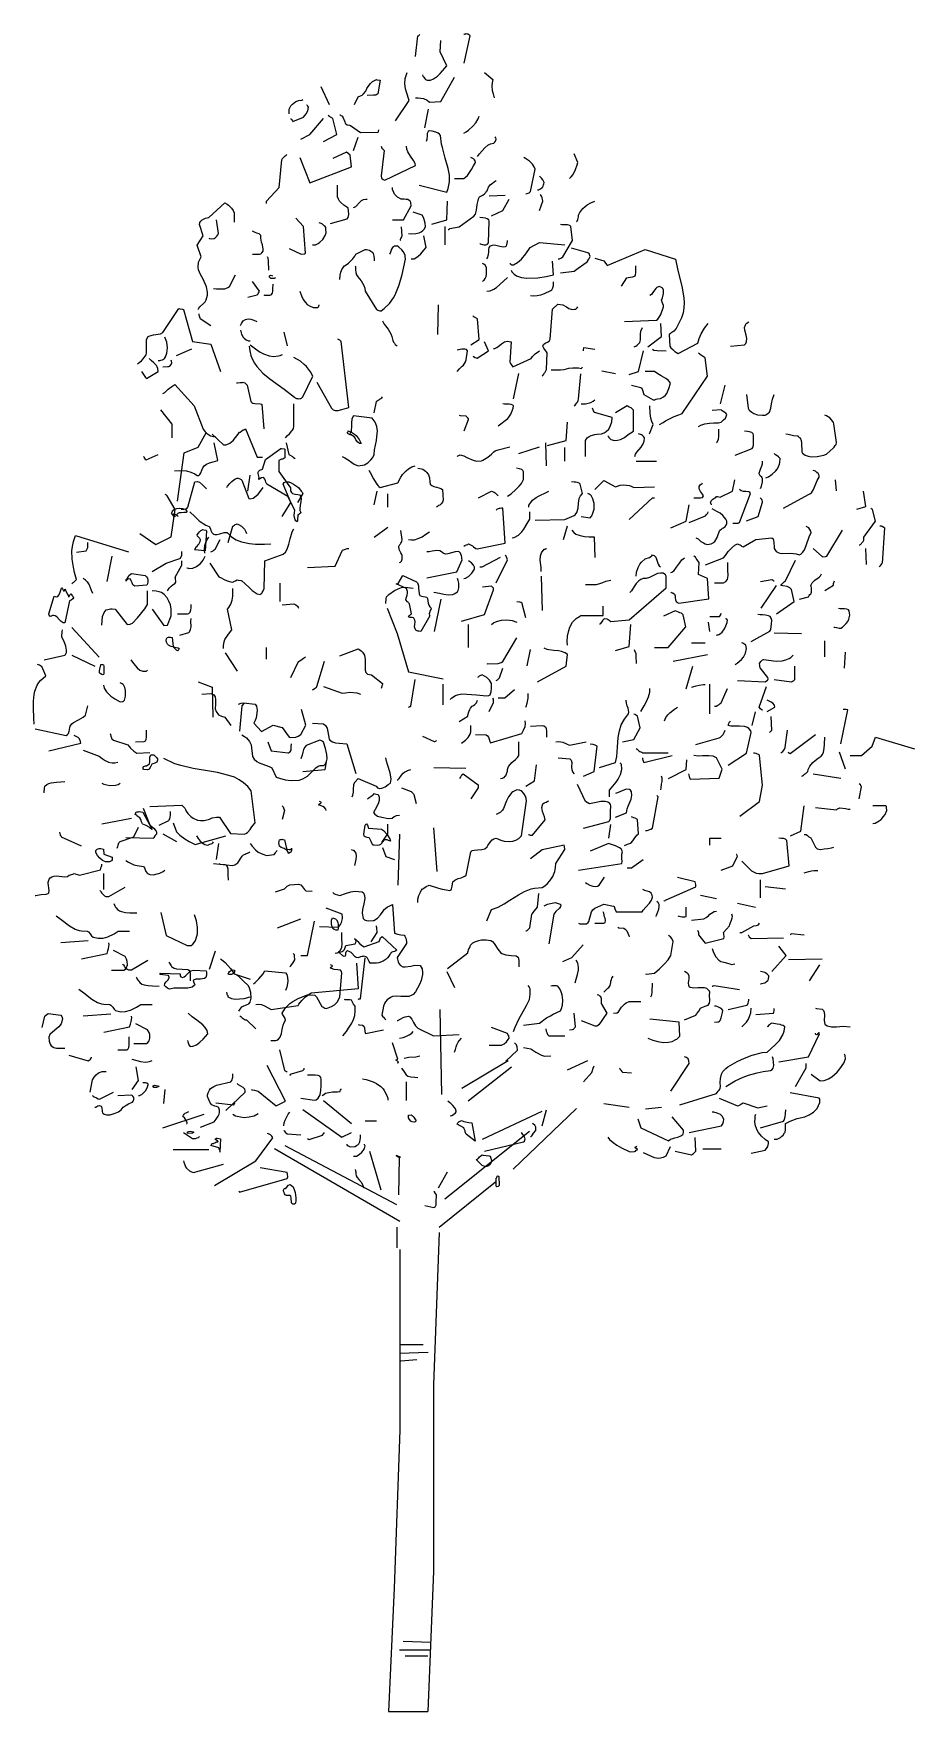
# Model space of a CAD drawing. Header units: metres. Extents: x -2.4 to 3.2, y 0 to 10.5.
import ezdxf

# ---------------------------------------------------------------- set-up
doc = ezdxf.new("R2010")
doc.units = ezdxf.units.M

msp = doc.modelspace()

# ---------------------------------------------------------------- linework, layer by layer
msp.add_line((-0.124, 0), (0.124, 0))
at = {"flags": 128}
for points in [[(0.35, 10.532), (0.354, 10.532), (0.357, 10.535), (0.362, 10.536), (0.364, 10.537), (0.371, 10.536), (0.375, 10.535), (0.378, 10.533), (0.386, 10.528), (0.388, 10.523), (0.35, 10.351)], [(0.046, 10.393), (0.061, 10.522), (0.064, 10.523), (0.071, 10.529), (0.074, 10.53), (0.074, 10.531)], [(0.089, 10.278), (0.093, 10.27), (0.099, 10.262), (0.103, 10.256), (0.109, 10.249), (0.12, 10.245), (0.14, 10.245), (0.159, 10.252), (0.185, 10.27), (0.201, 10.285), (0.216, 10.303), (0.23, 10.32), (0.242, 10.335), (0.2, 10.422), (0.205, 10.493)], [(-0.338, 10.091), (-0.315, 10.14), (-0.299, 10.145), (-0.29, 10.149), (-0.28, 10.158), (-0.267, 10.176), (-0.259, 10.191), (-0.251, 10.205), (-0.237, 10.224), (-0.224, 10.235), (-0.199, 10.248), (-0.196, 10.246), (-0.175, 10.243), (-0.19, 10.158), (-0.204, 10.15), (-0.217, 10.149), (-0.257, 10.147)], [(-0.079, 9.988), (0.007, 10.117), (-0.01, 10.168), (-0.016, 10.189), (-0.02, 10.221), (-0.018, 10.255), (-0.007, 10.292)], [(0.046, 10.134), (0.062, 10.133), (0.097, 10.129), (0.119, 10.119), (0.133, 10.105), (0.205, 10.11), (0.29, 10.263)], [(0.479, 10.293), (0.532, 10.249), (0.527, 10.228), (0.526, 10.208), (0.527, 10.18), (0.533, 10.158), (0.54, 10.134)], [(-0.747, 10.032), (-0.747, 10.061), (-0.737, 10.082), (-0.727, 10.094), (-0.705, 10.111), (-0.687, 10.117), (-0.668, 10.119), (-0.662, 10.122)], [(-0.549, 10.205), (-0.497, 10.092)], [(-0.738, 10.004), (-0.737, 10.001), (-0.734, 9.996), (-0.727, 9.988), (-0.724, 9.984), (-0.657, 10.011), (-0.641, 10.033), (-0.631, 10.051), (-0.627, 10.075), (-0.631, 10.08), (-0.634, 10.085), (-0.637, 10.09)], [(-0.531, 9.859), (-0.449, 9.902), (-0.474, 10.004), (-0.487, 10.011), (-0.493, 10.014), (-0.502, 10.023)], [(-0.429, 10.027), (-0.427, 10.026), (-0.424, 10.023), (-0.417, 10.02), (-0.414, 10.017), (-0.408, 10.007), (-0.399, 9.982), (-0.395, 9.973), (-0.392, 9.97), (-0.383, 9.964), (-0.368, 9.961), (-0.363, 9.96), (-0.3, 9.916), (-0.188, 9.917), (-0.187, 9.922), (-0.186, 9.926), (-0.185, 9.93), (-0.185, 9.932)], [(0.104, 9.945), (0.127, 10.061)], [(0.35, 9.912), (0.364, 9.92), (0.378, 9.93), (0.406, 9.955), (0.425, 9.977), (0.439, 10.001), (0.446, 10.017)], [(-0.675, 9.873), (-0.618, 9.902), (-0.532, 10.004)], [(0.07, 9.584), (0.242, 9.541), (0.251, 9.563), (0.26, 9.605), (0.259, 9.648), (0.251, 9.69), (0.233, 9.755), (0.215, 9.821), (0.209, 9.842), (0.202, 9.896), (0.197, 9.904), (0.189, 9.911), (0.173, 9.917), (0.15, 9.923), (0.132, 9.926), (0.126, 9.921), (0.12, 9.91), (0.119, 9.897), (0.118, 9.872), (0.112, 9.858)], [(-0.343, 9.802), (-0.314, 9.887)], [(-0.17, 9.829), (-0.165, 9.818), (-0.16, 9.812), (-0.157, 9.808), (-0.15, 9.802), (-0.17, 9.643), (-0.167, 9.629), (-0.158, 9.621), (-0.146, 9.617), (0.046, 9.708), (0.044, 9.72), (0.033, 9.74), (0.014, 9.766), (-0.003, 9.794), (-0.009, 9.811), (-0.011, 9.829)], [(0.436, 9.764), (0.449, 9.781), (0.464, 9.801), (0.481, 9.819), (0.501, 9.836), (0.518, 9.844), (0.538, 9.849), (0.543, 9.853), (0.548, 9.862), (0.552, 9.873), (0.55, 9.882), (0.547, 9.888)], [(-0.891, 9.47), (-0.891, 9.484), (-0.81, 9.57), (-0.794, 9.744), (-0.789, 9.753), (-0.773, 9.769), (-0.767, 9.773), (-0.762, 9.777)], [(-0.68, 9.758), (-0.618, 9.599), (-0.357, 9.7), (-0.365, 9.773), (-0.376, 9.783), (-0.379, 9.786), (-0.387, 9.791), (-0.473, 9.753)], [(0.291, 9.627), (0.349, 9.627), (0.361, 9.635), (0.372, 9.645), (0.386, 9.664), (0.398, 9.684), (0.41, 9.706), (0.423, 9.728), (0.421, 9.737), (0.417, 9.744), (0.411, 9.749), (0.406, 9.753), (0.393, 9.758)], [(0.739, 9.531), (0.748, 9.533), (0.753, 9.534), (0.761, 9.537), (0.768, 9.545), (0.797, 9.685), (0.791, 9.7), (0.78, 9.716), (0.762, 9.735), (0.738, 9.752), (0.726, 9.758)], [(1.014, 9.627), (1.024, 9.636), (1.036, 9.651), (1.052, 9.683), (1.062, 9.712), (1.066, 9.728), (1.043, 9.781)], [(0.252, 9.306), (0.255, 9.307), (0.258, 9.31), (0.26, 9.311), (0.262, 9.313), (0.32, 9.323), (0.413, 9.391), (0.423, 9.403), (0.43, 9.427), (0.434, 9.464), (0.439, 9.489), (0.441, 9.498), (0.449, 9.512), (0.456, 9.515), (0.461, 9.517), (0.47, 9.522), (0.479, 9.53), (0.488, 9.539), (0.493, 9.546), (0.496, 9.55), (0.499, 9.556), (0.505, 9.573), (0.51, 9.581), (0.516, 9.587), (0.529, 9.597), (0.54, 9.605), (0.552, 9.613)], [(0.812, 9.556), (0.82, 9.556), (0.823, 9.557), (0.832, 9.561), (0.841, 9.569), (0.844, 9.571), (0.847, 9.578), (0.851, 9.586), (0.853, 9.593), (0.854, 9.601), (0.846, 9.619), (0.838, 9.628), (0.825, 9.641)], [(-0.488, 9.343), (-0.384, 9.373), (-0.376, 9.382), (-0.373, 9.4), (-0.374, 9.425), (-0.377, 9.44), (-0.385, 9.447), (-0.404, 9.459), (-0.423, 9.475), (-0.432, 9.485), (-0.438, 9.497), (-0.444, 9.512), (-0.444, 9.584)], [(-0.343, 9.445), (-0.337, 9.446), (-0.329, 9.451), (-0.301, 9.48), (-0.293, 9.488), (-0.281, 9.494), (-0.266, 9.497), (-0.257, 9.497)], [(-0.098, 9.368), (-0.03, 9.368), (0.018, 9.455), (0.017, 9.476), (0.013, 9.484), (0.007, 9.489), (-0.003, 9.494), (-0.013, 9.495), (-0.026, 9.496), (-0.045, 9.497), (-0.067, 9.509), (-0.085, 9.529), (-0.091, 9.539), (-0.098, 9.558), (-0.098, 9.569)], [(0.148, 9.339), (0.243, 9.368), (0.248, 9.484)], [(0.509, 9.518), (0.609, 9.522)], [(0.523, 9.392), (0.595, 9.425), (0.634, 9.497)], [(0.825, 9.425), (0.845, 9.485), (0.844, 9.497), (0.842, 9.506), (0.838, 9.515), (0.834, 9.521), (0.83, 9.526)], [(1.058, 9.355), (1.061, 9.358), (1.066, 9.369), (1.071, 9.386), (1.071, 9.397), (1.079, 9.412), (1.098, 9.439), (1.111, 9.451), (1.124, 9.461), (1.148, 9.474), (1.173, 9.484)], [(-1.32, 8.804), (-1.315, 8.812), (-1.308, 8.821), (-1.283, 8.844), (-1.276, 8.853), (-1.27, 8.864), (-1.261, 8.894), (-1.26, 8.912), (-1.266, 8.946), (-1.288, 8.994), (-1.305, 9.024), (-1.317, 9.054), (-1.32, 9.07), (-1.318, 9.102), (-1.3, 9.135), (-1.325, 9.208), (-1.287, 9.267), (-1.311, 9.338), (-1.31, 9.341), (-1.309, 9.347), (-1.308, 9.351), (-1.303, 9.358), (-1.299, 9.362), (-1.295, 9.367), (-1.291, 9.37), (-1.273, 9.378), (-1.262, 9.38), (-1.252, 9.381), (-1.152, 9.474), (-1.138, 9.466), (-1.129, 9.46), (-1.11, 9.44), (-1.1, 9.426), (-1.093, 9.41), (-1.093, 9.353)], [(0.002, 9.281), (0.022, 9.28), (0.049, 9.281), (0.068, 9.286), (0.081, 9.291), (0.092, 9.299), (0.103, 9.31), (0.108, 9.325), (0.107, 9.347), (0.101, 9.369), (0.097, 9.381), (0.088, 9.397), (0.031, 9.415)], [(0.45, 9.218), (0.453, 9.217), (0.467, 9.213), (0.475, 9.211), (0.479, 9.209), (0.488, 9.21), (0.494, 9.212), (0.498, 9.214), (0.504, 9.223), (0.508, 9.358), (0.506, 9.366), (0.497, 9.373), (0.485, 9.378), (0.47, 9.38), (0.45, 9.381)], [(-1.252, 9.252), (-1.248, 9.25), (-1.238, 9.248), (-1.219, 9.249), (-1.213, 9.254), (-1.202, 9.264), (-1.196, 9.272), (-1.191, 9.281), (-1.204, 9.368)], [(-0.978, 9.152), (-0.935, 9.152), (-0.926, 9.154), (-0.92, 9.159), (-0.912, 9.17), (-0.911, 9.183), (-0.915, 9.209), (-0.921, 9.226), (-0.926, 9.251), (-0.925, 9.268), (-0.929, 9.272), (-0.936, 9.278), (-0.95, 9.283), (-0.961, 9.288), (-0.978, 9.296)], [(-0.747, 9.186), (-0.673, 9.152), (-0.654, 9.153), (-0.65, 9.154), (-0.646, 9.157), (-0.657, 9.325), (-0.705, 9.377)], [(-0.602, 9.209), (-0.583, 9.21), (-0.566, 9.219), (-0.556, 9.226), (-0.537, 9.244), (-0.522, 9.268), (-0.516, 9.285), (-0.517, 9.309), (-0.518, 9.318), (-0.522, 9.326), (-0.528, 9.33), (-0.538, 9.339), (-0.546, 9.343), (-0.559, 9.349)], [(-0.05, 9.238), (-0.049, 9.239), (-0.048, 9.246), (-0.047, 9.249), (-0.043, 9.257), (-0.039, 9.262), (-0.037, 9.267), (-0.041, 9.323)], [(0.233, 9.209), (0.233, 9.325)], [(0.942, 9.122), (0.951, 9.123), (0.955, 9.124), (0.963, 9.128), (0.971, 9.135), (1.032, 9.238), (1.022, 9.326), (1.016, 9.331), (1.001, 9.336), (0.966, 9.336), (0.956, 9.338)], [(-0.429, 8.993), (-0.428, 9.02), (-0.424, 9.038), (-0.414, 9.059), (-0.4, 9.079), (-0.389, 9.084), (-0.375, 9.094), (-0.348, 9.122), (-0.336, 9.139), (-0.329, 9.152), (-0.27, 9.181), (-0.261, 9.18), (-0.253, 9.178), (-0.244, 9.176), (-0.234, 9.17), (-0.222, 9.161), (-0.219, 9.156), (-0.215, 9.138), (-0.214, 9.125), (-0.214, 9.109)], [(-0.334, 9.079), (-0.331, 9.074), (-0.33, 9.053), (-0.329, 9.037), (-0.324, 9.022), (-0.316, 9.009), (-0.296, 8.983), (-0.278, 8.954), (-0.273, 8.938), (-0.271, 8.92), (-0.2, 8.804), (-0.195, 8.801), (-0.191, 8.799), (-0.179, 8.795), (-0.17, 8.795), (-0.15, 8.81), (-0.118, 8.842), (-0.092, 8.877), (-0.081, 8.896), (-0.056, 8.958), (-0.037, 9.024), (-0.016, 9.121), (-0.018, 9.139), (-0.019, 9.145), (-0.031, 9.168), (-0.039, 9.178), (-0.058, 9.196), (-0.069, 9.203), (-0.072, 9.202), (-0.087, 9.201), (-0.093, 9.197), (-0.099, 9.193), (-0.105, 9.183), (-0.114, 9.158), (-0.118, 9.151)], [(0.018, 9.122), (0.037, 9.123), (0.048, 9.128), (0.063, 9.139), (0.079, 9.153), (0.099, 9.177), (0.113, 9.194), (0.099, 9.267)], [(0.494, 9.122), (0.499, 9.128), (0.505, 9.149), (0.506, 9.163), (0.507, 9.179), (0.508, 9.194), (0.518, 9.203), (0.529, 9.208), (0.542, 9.209), (0.576, 9.202), (0.597, 9.198), (0.612, 9.199), (0.615, 9.202), (0.619, 9.211), (0.622, 9.22), (0.623, 9.231), (0.623, 9.238)], [(0.638, 9.093), (0.641, 9.092), (0.644, 9.089), (0.651, 9.085), (0.662, 9.085), (0.687, 9.098), (0.712, 9.12), (0.739, 9.154), (0.767, 9.194), (0.825, 9.224), (0.984, 9.209)], [(0.956, 9.035), (1.042, 9.044), (1.068, 9.063), (1.104, 9.088), (1.124, 9.104), (1.135, 9.119), (1.143, 9.137), (1.142, 9.144), (1.139, 9.151), (1.134, 9.157), (1.129, 9.16), (1.026, 9.189)], [(1.173, 9.127), (1.23, 9.109), (1.235, 9.102), (1.24, 9.095), (1.247, 9.085), (1.25, 9.08), (1.489, 9.18), (1.68, 9.12), (1.691, 9.06), (1.721, 8.939), (1.731, 8.876), (1.733, 8.846), (1.731, 8.815), (1.727, 8.783), (1.718, 8.752), (1.684, 8.685), (1.668, 8.668), (1.65, 8.655), (1.645, 8.652), (1.639, 8.647), (1.644, 8.574), (1.65, 8.564), (1.663, 8.552), (1.676, 8.541), (1.697, 8.527), (1.82, 8.593), (1.829, 8.622), (1.84, 8.651), (1.862, 8.686), (1.885, 8.717)], [(-0.886, 9.137), (-0.882, 9.128), (-0.879, 9.107), (-0.878, 9.051)], [(0.466, 8.979), (0.469, 8.981), (0.473, 8.985), (0.477, 8.989), (0.483, 8.998), (0.486, 9.002), (0.49, 9.012), (0.493, 9.026), (0.491, 9.068), (0.484, 9.082), (0.475, 9.088), (0.466, 9.092)], [(0.648, 9.05), (0.649, 9.047), (0.652, 9.041), (0.653, 9.038), (0.666, 9.025), (0.681, 9.016), (0.712, 9.005), (0.745, 9), (0.815, 9.003), (0.866, 9.012), (0.912, 9.022), (0.907, 9.108)], [(1.341, 8.95), (1.374, 9.002), (1.383, 9.005), (1.397, 9.006), (1.412, 9.008), (1.425, 9.015), (1.428, 9.022), (1.43, 9.034), (1.431, 9.069), (1.431, 9.079)], [(-1.223, 8.935), (-1.204, 8.934), (-1.184, 8.933), (-1.152, 8.934), (-1.134, 8.941), (-1.123, 8.949), (-1.084, 9.021)], [(-1.007, 8.882), (-0.948, 8.897), (-0.943, 8.903), (-0.941, 8.908), (-0.936, 8.914), (-0.934, 8.92), (-0.978, 8.979)], [(-0.906, 8.896), (-0.902, 8.894), (-0.878, 8.893), (-0.869, 8.894), (-0.86, 8.897), (-0.853, 8.906), (-0.851, 8.919), (-0.85, 8.933), (-0.849, 8.962)], [(-0.834, 9.002), (-0.84, 8.999), (-0.847, 8.998), (-0.863, 8.999), (-0.872, 9.006), (-0.871, 9.016), (-0.866, 9.02), (-0.857, 9.018), (-0.852, 9.016)], [(0.494, 8.92), (0.514, 8.922), (0.538, 8.932), (0.554, 8.942), (0.576, 8.96), (0.623, 9.005)], [(0.768, 8.892), (0.786, 8.889), (0.811, 8.891), (0.833, 8.896), (0.856, 8.905), (0.897, 8.924), (0.903, 8.928), (0.909, 8.94), (0.912, 8.954), (0.912, 8.978)], [(-0.68, 8.92), (-0.671, 8.889), (-0.66, 8.867), (-0.646, 8.847), (-0.634, 8.836), (-0.62, 8.827), (-0.597, 8.817), (-0.567, 8.817), (-0.563, 8.82), (-0.562, 8.825), (-0.561, 8.829), (-0.559, 8.832), (-0.559, 8.834)], [(1.36, 8.728), (1.561, 8.737), (1.569, 8.744), (1.581, 8.762), (1.587, 8.772), (1.605, 8.82), (1.604, 8.83), (1.596, 8.85), (1.591, 8.862), (1.597, 8.877), (1.604, 8.905), (1.605, 8.915), (1.604, 8.925), (1.599, 8.936), (1.596, 8.939), (1.592, 8.942), (1.587, 8.945), (1.577, 8.949), (1.562, 8.943), (1.555, 8.936), (1.541, 8.916), (1.529, 8.899), (1.519, 8.892)], [(-1.7, 8.463), (-1.689, 8.47), (-1.676, 8.482), (-1.664, 8.494), (-1.647, 8.519), (-1.644, 8.531), (-1.644, 8.616), (-1.633, 8.634), (-1.622, 8.639), (-1.6, 8.644), (-1.555, 8.652), (-1.541, 8.66), (-1.441, 8.81), (-1.435, 8.809), (-1.417, 8.805), (-1.412, 8.803), (-1.355, 8.602), (-1.239, 8.587), (-1.18, 8.415)], [(-1.316, 8.776), (-1.315, 8.768), (-1.313, 8.764), (-1.311, 8.758), (-1.308, 8.752), (-1.306, 8.747), (-1.239, 8.704)], [(0.186, 8.646), (0.19, 8.833)], [(0.394, 8.583), (0.446, 8.616), (0.435, 8.746), (0.421, 8.753), (0.413, 8.758), (0.407, 8.764)], [(0.841, 8.386), (0.846, 8.39), (0.852, 8.397), (0.857, 8.406), (0.861, 8.41), (0.868, 8.428), (0.874, 8.531), (0.868, 8.538), (0.863, 8.546), (0.853, 8.562), (0.845, 8.574), (0.851, 8.585), (0.86, 8.593), (0.875, 8.599), (0.886, 8.606), (0.893, 8.617), (0.907, 8.805), (0.912, 8.812), (0.933, 8.832), (0.941, 8.837), (0.971, 8.834), (0.994, 8.821), (1.009, 8.811), (1.03, 8.804), (1.044, 8.805), (1.053, 8.807), (1.062, 8.814), (1.065, 8.82)], [(-1.054, 8.704), (-1.05, 8.711), (-1.047, 8.717), (-1.041, 8.726), (-1.037, 8.733), (-1.022, 8.742), (-1.005, 8.745), (-0.988, 8.743), (-0.97, 8.737), (-0.95, 8.728)], [(-1.054, 8.674), (-1.05, 8.658), (-1.047, 8.648), (-1.037, 8.631), (-1.03, 8.623), (-1.017, 8.613), (-1.004, 8.608), (-0.993, 8.608)], [(-0.781, 8.661), (-0.761, 8.575)], [(-0.161, 8.733), (-0.158, 8.725), (-0.15, 8.712), (-0.126, 8.681), (-0.108, 8.652), (-0.102, 8.635), (-0.097, 8.609), (-0.092, 8.599), (-0.087, 8.593), (-0.081, 8.585), (-0.076, 8.579), (-0.069, 8.574)], [(1.419, 8.569), (1.423, 8.571), (1.43, 8.574), (1.438, 8.579), (1.443, 8.584), (1.455, 8.596), (1.459, 8.614), (1.46, 8.648), (1.462, 8.668), (1.471, 8.69)], [(1.506, 8.569), (1.591, 8.635), (1.587, 8.717)], [(2.024, 8.574), (2.112, 8.583), (2.122, 8.591), (2.126, 8.602), (2.127, 8.621), (2.123, 8.643), (2.115, 8.674), (2.112, 8.69), (2.12, 8.708), (2.124, 8.715), (2.14, 8.727)], [(-1.57, 8.483), (-1.561, 8.484), (-1.553, 8.486), (-1.544, 8.488), (-1.536, 8.493), (-1.531, 8.496), (-1.524, 8.507), (-1.516, 8.529), (-1.513, 8.564), (-1.516, 8.598), (-1.528, 8.631)], [(-1.455, 8.515), (-1.359, 8.557)], [(-0.998, 8.574), (-0.994, 8.544), (-0.988, 8.516), (-0.978, 8.49), (-0.965, 8.467), (-0.95, 8.445), (-0.913, 8.404), (-0.87, 8.368), (-0.779, 8.303), (-0.715, 8.254), (-0.711, 8.25), (-0.701, 8.246), (-0.693, 8.244), (-0.69, 8.242), (-0.678, 8.244), (-0.675, 8.246), (-0.67, 8.248), (-0.662, 8.256), (-0.598, 8.386), (-0.614, 8.412), (-0.638, 8.445), (-0.653, 8.459), (-0.677, 8.479), (-0.718, 8.502)], [(-0.993, 8.583), (-0.984, 8.576), (-0.959, 8.556), (-0.93, 8.536), (-0.909, 8.525), (-0.873, 8.513), (-0.847, 8.509), (-0.814, 8.512), (-0.804, 8.515), (-0.799, 8.518), (-0.795, 8.519), (-0.792, 8.52), (-0.792, 8.522)], [(-0.574, 8.347), (-0.482, 8.184), (-0.472, 8.174), (-0.459, 8.169), (-0.439, 8.17), (-0.417, 8.176), (-0.373, 8.188), (-0.422, 8.603), (-0.426, 8.608), (-0.43, 8.611), (-0.437, 8.615), (-0.443, 8.617)], [(0.307, 8.415), (0.322, 8.432), (0.339, 8.447), (0.347, 8.455), (0.36, 8.475), (0.364, 8.487), (0.372, 8.544), (0.371, 8.547), (0.366, 8.552), (0.355, 8.555), (0.336, 8.554), (0.316, 8.551), (0.307, 8.548)], [(0.407, 8.51), (0.41, 8.508), (0.42, 8.503), (0.433, 8.498), (0.504, 8.544), (0.479, 8.601)], [(0.537, 8.558), (0.544, 8.559), (0.556, 8.565), (0.574, 8.578), (0.586, 8.588), (0.606, 8.601), (0.622, 8.604), (0.648, 8.601), (0.638, 8.473), (0.642, 8.465), (0.651, 8.452), (0.657, 8.444), (0.773, 8.496), (0.781, 8.508), (0.797, 8.526), (0.825, 8.545)], [(1.101, 8.545), (1.102, 8.548), (1.103, 8.566), (1.173, 8.554)], [(1.389, 8.395), (1.446, 8.415), (1.479, 8.544)], [(1.535, 8.554), (1.544, 8.549), (1.565, 8.546), (1.62, 8.545)], [(-1.676, 8.415), (-1.65, 8.377), (-1.643, 8.371), (-1.571, 8.415), (-1.573, 8.433), (-1.576, 8.443), (-1.581, 8.453), (-1.597, 8.469), (-1.615, 8.484), (-1.628, 8.496)], [(-1.541, 8.444), (-1.509, 8.445), (-1.504, 8.446), (-1.497, 8.448), (-1.489, 8.458), (-1.485, 8.468), (-1.486, 8.479), (-1.489, 8.486)], [(0.899, 8.424), (0.956, 8.424), (0.979, 8.428), (1.01, 8.436), (1.035, 8.438), (1.07, 8.437), (1.088, 8.433), (1.091, 8.437), (1.094, 8.44), (1.095, 8.444)], [(1.578, 8.082), (1.601, 8.095), (1.617, 8.105), (1.67, 8.131), (1.7, 8.143), (1.721, 8.15), (1.88, 8.385), (1.865, 8.5), (1.86, 8.504), (1.849, 8.51), (1.837, 8.519), (1.832, 8.523), (1.823, 8.529)], [(-1.541, 8.276), (-1.529, 8.283), (-1.507, 8.303), (-1.485, 8.321), (-1.465, 8.333), (-1.345, 8.199), (-1.287, 8.053), (-1.275, 8.036), (-1.267, 8.028), (-1.242, 8.011), (-1.223, 8.007), (-1.21, 8.006)], [(-1.079, 8.343), (-1.072, 8.344), (-1.055, 8.345), (-1.041, 8.345), (-1.037, 8.347), (-1.032, 8.346), (-1.027, 8.343), (-1.02, 8.337), (-1.014, 8.331), (-1.011, 8.329), (-0.989, 8.227), (-0.983, 8.219), (-0.976, 8.216), (-0.964, 8.214), (-0.929, 8.212), (-0.92, 8.209), (-0.906, 8.055)], [(0.662, 8.242), (0.695, 8.401)], [(1.043, 8.199), (1.049, 8.204), (1.054, 8.209), (1.06, 8.218), (1.063, 8.222), (1.068, 8.232), (1.071, 8.241), (1.085, 8.4)], [(1.217, 8.419), (1.302, 8.401)], [(1.403, 8.328), (1.461, 8.314), (1.467, 8.309), (1.471, 8.297), (1.48, 8.27), (1.539, 8.236), (1.549, 8.237), (1.557, 8.24), (1.566, 8.242), (1.586, 8.244), (1.605, 8.255), (1.616, 8.265), (1.625, 8.277), (1.638, 8.307), (1.648, 8.341), (1.636, 8.358), (1.618, 8.371), (1.59, 8.387), (1.569, 8.399), (1.548, 8.414), (1.489, 8.414)], [(1.963, 8.212), (1.992, 8.328)], [(-0.214, 8.156), (-0.2, 8.226), (-0.194, 8.231), (-0.189, 8.235), (-0.181, 8.239), (-0.177, 8.242), (-0.171, 8.246), (-0.166, 8.25), (-0.161, 8.256)], [(1.086, 8.212), (1.114, 8.212), (1.131, 8.215), (1.148, 8.22), (1.163, 8.228), (1.172, 8.237)], [(2.126, 8.27), (2.135, 8.185), (2.143, 8.172), (2.159, 8.159), (2.172, 8.151), (2.194, 8.143), (2.226, 8.14), (2.242, 8.141), (2.252, 8.145), (2.264, 8.155), (2.27, 8.16), (2.278, 8.185), (2.282, 8.212), (2.288, 8.241), (2.299, 8.27)], [(-1.555, 8.174), (-1.485, 8.083), (-1.485, 7.997)], [(-0.771, 7.997), (-0.759, 8.012), (-0.746, 8.023), (-0.731, 8.041), (-0.726, 8.046), (-0.721, 8.057), (-0.718, 8.069), (-0.718, 8.212)], [(-0.415, 7.881), (-0.399, 7.873), (-0.377, 7.859), (-0.355, 7.843), (-0.34, 7.833), (-0.315, 7.823), (-0.274, 7.828), (-0.253, 7.841), (-0.234, 7.859), (-0.222, 7.875), (-0.214, 7.894), (-0.211, 7.922), (-0.199, 7.981), (-0.194, 8.026), (-0.192, 8.04), (-0.196, 8.069), (-0.207, 8.096), (-0.227, 8.121), (-0.343, 8.136), (-0.354, 8.117), (-0.357, 8.09), (-0.356, 8.068), (-0.358, 8.046), (-0.359, 8.038), (-0.367, 8.024)], [(0.32, 8.14), (0.327, 8.139), (0.362, 8.136), (0.369, 8.13), (0.371, 8.126), (0.376, 8.117), (0.377, 8.112), (0.349, 8.04)], [(0.566, 8.073), (0.626, 8.119), (0.633, 8.127), (0.644, 8.146), (0.654, 8.167), (0.659, 8.185), (0.662, 8.198), (0.657, 8.204), (0.647, 8.208), (0.634, 8.21), (0.605, 8.21), (0.595, 8.212)], [(1.114, 7.881), (1.114, 7.981), (1.125, 7.997), (1.136, 8.006), (1.15, 8.012), (1.172, 8.019), (1.188, 8.022), (1.215, 8.024), (1.231, 8.029), (1.244, 8.037), (1.26, 8.053), (1.271, 8.075), (1.279, 8.099), (1.282, 8.126), (1.171, 8.157), (1.168, 8.162), (1.164, 8.167), (1.162, 8.174), (1.157, 8.184)], [(1.255, 8.01), (1.257, 8.009), (1.258, 8.006), (1.261, 8), (1.273, 7.988), (1.296, 7.982), (1.314, 7.983), (1.333, 7.988), (1.359, 8.001), (1.383, 8.018), (1.415, 8.039), (1.415, 8.171), (1.405, 8.182), (1.4, 8.186), (1.388, 8.191), (1.376, 8.198), (1.303, 8.155)], [(1.515, 8.024), (1.539, 8.082), (1.53, 8.101), (1.525, 8.122), (1.52, 8.151), (1.519, 8.198)], [(1.824, 8.069), (1.839, 8.077), (1.864, 8.086), (1.892, 8.09), (1.921, 8.092), (1.949, 8.093), (1.967, 8.096), (1.981, 8.11), (1.993, 8.121), (1.998, 8.131), (2.001, 8.145), (1.996, 8.152), (1.989, 8.158), (1.973, 8.168), (1.967, 8.174), (1.909, 8.169)], [(2.372, 8.024), (2.388, 8.02), (2.421, 8.012), (2.444, 8.011), (2.449, 8.01), (2.453, 8.004), (2.457, 8), (2.462, 7.998), (2.469, 7.982), (2.471, 7.966), (2.472, 7.911), (2.478, 7.902), (2.493, 7.889), (2.512, 7.882), (2.534, 7.879), (2.57, 7.88), (2.612, 7.89), (2.627, 7.895), (2.65, 7.917), (2.669, 7.933), (2.677, 7.94), (2.682, 7.949), (2.688, 7.957), (2.69, 7.968), (2.675, 8.086), (2.671, 8.095), (2.662, 8.108), (2.648, 8.123), (2.628, 8.136), (2.617, 8.14)], [(-1.449, 7.6), (-1.407, 7.904), (-1.32, 7.939), (-1.266, 8.034)], [(-1.231, 8.021), (-1.161, 7.953), (-1.144, 7.954), (-1.12, 7.964), (-1.1, 7.981), (-1.084, 8), (-1.068, 8.021), (-1.059, 8.034), (-1.056, 8.034), (-1.045, 8.041), (-1.036, 8.048), (-1.029, 8.051), (-1.021, 8.054), (-0.949, 7.877), (-0.916, 7.876)], [(-0.381, 8.034), (-0.38, 8.034), (-0.378, 8.038), (-0.377, 8.039), (-0.376, 8.042), (-0.357, 8.034), (-0.338, 8.022), (-0.327, 8.012), (-0.308, 7.987), (-0.301, 7.974), (-0.295, 7.962), (-0.305, 7.963), (-0.317, 7.971), (-0.328, 7.986), (-0.336, 8), (-0.343, 8.007), (-0.356, 8.016), (-0.364, 8.017), (-0.372, 8.02), (-0.378, 8.023), (-0.381, 8.028), (-0.381, 8.034), (-0.381, 8.034)], [(0.875, 7.949), (0.993, 7.981), (1, 8.097)], [(1.423, 7.881), (1.429, 7.895), (1.437, 7.909), (1.463, 7.94), (1.477, 7.961), (1.482, 7.978), (1.485, 7.999), (1.479, 8.007), (1.471, 8.012), (1.466, 8.016), (1.459, 8.019), (1.446, 8.024)], [(1.937, 7.967), (1.942, 7.97), (1.949, 7.989), (1.951, 8.006), (1.952, 8.04), (1.952, 8.052)], [(2.054, 7.89), (2.16, 7.93), (2.165, 7.938), (2.17, 7.952), (2.169, 7.986), (2.17, 8.014), (2.167, 8.023), (2.159, 8.031), (2.145, 8.036), (2.131, 8.038), (2.112, 8.039)], [(-1.468, 7.79), (-1.438, 7.793), (-1.392, 7.791), (-1.366, 7.783), (-1.34, 7.772), (-1.325, 7.761), (-1.315, 7.762), (-1.308, 7.768), (-1.302, 7.779), (-1.297, 7.794), (-1.291, 7.81), (-1.281, 7.823), (-1.268, 7.832), (-1.248, 7.841), (-1.226, 7.848), (-1.196, 7.855), (-1.218, 7.967)], [(-0.938, 7.745), (-0.937, 7.748), (-0.938, 7.758), (-0.942, 7.773), (-0.943, 7.782), (-0.941, 7.787), (-0.933, 7.794), (-0.927, 7.797), (-0.92, 7.8), (-0.916, 7.802), (-0.896, 7.861), (-0.799, 7.932), (-0.796, 7.931), (-0.78, 7.929), (-0.774, 7.926), (-0.774, 7.872), (-0.787, 7.865), (-0.796, 7.863), (-0.804, 7.86), (-0.813, 7.855), (-0.813, 7.787), (-0.74, 7.685), (-0.739, 7.666), (-0.734, 7.655), (-0.727, 7.648), (-0.713, 7.645), (-0.694, 7.643), (-0.683, 7.639), (-0.675, 7.629), (-0.672, 7.617), (-0.674, 7.597), (-0.679, 7.575), (-0.681, 7.552), (-0.68, 7.544), (-0.674, 7.528), (-0.684, 7.519), (-0.689, 7.515), (-0.693, 7.514), (-0.694, 7.507), (-0.695, 7.491), (-0.695, 7.476), (-0.698, 7.47), (-0.705, 7.476), (-0.711, 7.484), (-0.715, 7.498), (-0.717, 7.513), (-0.715, 7.528), (-0.713, 7.544), (-0.757, 7.629), (-0.887, 7.707), (-0.89, 7.711), (-0.895, 7.719), (-0.897, 7.728), (-0.901, 7.739), (-0.906, 7.746), (-0.912, 7.748), (-0.921, 7.747), (-0.932, 7.741), (-0.938, 7.736), (-0.938, 7.745), (-0.938, 7.745)], [(-0.766, 7.967), (-0.749, 7.894), (-0.742, 7.889), (-0.727, 7.88), (-0.723, 7.877), (-0.714, 7.871), (-0.71, 7.867)], [(0.307, 7.881), (0.311, 7.884), (0.318, 7.888), (0.326, 7.891), (0.35, 7.884), (0.368, 7.874), (0.408, 7.858), (0.429, 7.852), (0.46, 7.853), (0.47, 7.857), (0.501, 7.877), (0.523, 7.895), (0.539, 7.91), (0.547, 7.916), (0.566, 7.923), (0.638, 7.942)], [(0.696, 7.899), (0.825, 7.941)], [(0.868, 7.823), (0.864, 7.967)], [(0.984, 7.851), (0.984, 7.937)], [(-1.662, 7.881), (-1.66, 7.88), (-1.659, 7.877), (-1.658, 7.873), (-1.652, 7.865), (-1.646, 7.86), (-1.571, 7.894)], [(-0.248, 7.794), (-0.238, 7.781), (-0.217, 7.74), (-0.202, 7.713), (-0.19, 7.699), (-0.184, 7.692), (-0.175, 7.686), (-0.065, 7.716), (-0.046, 7.751), (-0.035, 7.768), (-0.013, 7.791), (0.002, 7.804), (0.022, 7.815), (0.044, 7.823)], [(0.061, 7.808), (0.084, 7.804), (0.093, 7.801), (0.109, 7.788), (0.117, 7.78), (0.127, 7.766), (0.134, 7.746), (0.136, 7.722), (0.138, 7.708), (0.148, 7.698), (0.161, 7.692), (0.177, 7.689), (0.192, 7.683), (0.205, 7.68), (0.215, 7.674), (0.22, 7.606), (0.216, 7.594), (0.207, 7.583), (0.198, 7.576), (0.191, 7.573), (0.185, 7.567), (0.177, 7.563)], [(0.623, 7.631), (0.648, 7.647), (0.677, 7.673), (0.698, 7.695), (0.711, 7.711), (0.724, 7.736), (0.724, 7.785), (0.721, 7.792), (0.713, 7.799), (0.699, 7.804), (0.681, 7.808)], [(1.432, 7.851), (1.561, 7.851)], [(2.213, 7.679), (2.219, 7.694), (2.225, 7.722), (2.225, 7.741), (2.222, 7.751), (2.211, 7.76), (2.206, 7.771), (2.205, 7.777), (2.213, 7.801), (2.222, 7.822), (2.226, 7.835), (2.226, 7.851)], [(2.246, 7.746), (2.263, 7.753), (2.286, 7.769), (2.308, 7.789), (2.32, 7.804), (2.332, 7.833), (2.335, 7.843), (2.336, 7.869), (2.333, 7.873), (2.326, 7.879), (2.319, 7.884), (2.308, 7.891), (2.299, 7.899)], [(-1.426, 7.549), (-1.409, 7.55), (-1.397, 7.553), (-1.389, 7.556), (-1.384, 7.562), (-1.34, 7.721), (-1.325, 7.723), (-1.311, 7.719), (-1.293, 7.703), (-1.267, 7.678)], [(-1.14, 7.687), (-1.135, 7.695), (-1.12, 7.712), (-1.108, 7.724), (-1.095, 7.735), (-1.085, 7.741), (-1.075, 7.745), (-1.068, 7.744), (-1.057, 7.741), (-1.049, 7.736), (-1.045, 7.732), (-1.001, 7.617), (-0.993, 7.615), (-0.973, 7.619), (-0.955, 7.634), (-0.942, 7.645), (-0.922, 7.671), (-0.911, 7.687)], [(-1.007, 7.664), (-0.993, 7.764)], [(-0.791, 7.505), (-0.738, 7.591), (-0.786, 7.706), (-0.779, 7.718), (-0.769, 7.722), (-0.75, 7.721), (-0.735, 7.715), (-0.721, 7.708), (-0.69, 7.686), (-0.684, 7.679), (-0.676, 7.67), (-0.672, 7.663), (-0.666, 7.656), (-0.662, 7.649), (-0.695, 7.591)], [(0.797, 7.481), (0.984, 7.485), (1.042, 7.51), (1.05, 7.515), (1.06, 7.53), (1.068, 7.557), (1.07, 7.587), (1.075, 7.616), (1.083, 7.634), (1.095, 7.649), (1.081, 7.708), (1.074, 7.713), (1.064, 7.718), (1.054, 7.719), (1.042, 7.72), (1.026, 7.721)], [(1.173, 7.673), (1.23, 7.73), (1.302, 7.691), (1.332, 7.701), (1.353, 7.703), (1.39, 7.698), (1.405, 7.693), (1.418, 7.686), (1.548, 7.691)], [(1.794, 7.621), (1.836, 7.621), (1.849, 7.624), (1.854, 7.63), (1.855, 7.633), (1.85, 7.645), (1.837, 7.661), (1.827, 7.678), (1.828, 7.693), (1.834, 7.702), (1.846, 7.712), (1.85, 7.716)], [(1.905, 7.577), (1.905, 7.579), (1.903, 7.582), (1.902, 7.587), (1.899, 7.591), (1.904, 7.602), (1.913, 7.612), (1.921, 7.617), (1.926, 7.621), (1.933, 7.624), (1.937, 7.63), (1.944, 7.629), (1.961, 7.625), (2.038, 7.663), (2.053, 7.734)], [(2.358, 7.557), (2.514, 7.643), (2.528, 7.649), (2.533, 7.653), (2.546, 7.673), (2.569, 7.73), (2.582, 7.75), (2.581, 7.761), (2.576, 7.773), (2.568, 7.781), (2.558, 7.788), (2.544, 7.793)], [(2.683, 7.735), (2.689, 7.665)], [(-1.686, 7.398), (-1.585, 7.328), (-1.489, 7.376), (-1.464, 7.547), (-1.514, 7.634), (-1.518, 7.637), (-1.523, 7.641), (-1.526, 7.642), (-1.527, 7.643)], [(-0.214, 7.577), (-0.194, 7.663)], [(-0.128, 7.562), (-0.128, 7.647)], [(0.441, 7.621), (0.523, 7.663), (0.54, 7.656), (0.547, 7.652), (0.566, 7.634)], [(0.759, 7.562), (0.759, 7.576), (0.77, 7.592), (0.782, 7.606), (0.804, 7.623), (0.822, 7.633), (0.866, 7.654), (0.884, 7.663)], [(1.086, 7.505), (1.143, 7.496), (1.153, 7.508), (1.161, 7.524), (1.168, 7.55), (1.169, 7.567), (1.168, 7.586), (1.161, 7.615), (1.15, 7.636), (1.148, 7.637), (1.144, 7.641), (1.136, 7.645), (1.129, 7.649)], [(1.389, 7.485), (1.535, 7.621), (1.548, 7.621)], [(2.04, 7.462), (2.072, 7.463), (2.077, 7.464), (2.082, 7.466), (2.151, 7.649), (2.146, 7.654), (2.14, 7.658), (2.122, 7.661), (2.106, 7.662), (2.092, 7.666), (2.082, 7.673)], [(2.126, 7.476), (2.199, 7.505), (2.226, 7.595), (2.225, 7.6), (2.223, 7.605), (2.221, 7.611), (2.217, 7.614), (2.212, 7.621)], [(2.819, 7.549), (2.876, 7.566), (2.861, 7.664)], [(-1.477, 7.544), (-1.469, 7.549), (-1.454, 7.555), (-1.436, 7.557), (-1.418, 7.555), (-1.401, 7.549), (-1.392, 7.544), (-1.39, 7.535), (-1.395, 7.53), (-1.409, 7.529), (-1.427, 7.528), (-1.439, 7.527), (-1.448, 7.523), (-1.455, 7.515), (-1.444, 7.503), (-1.471, 7.521), (-1.474, 7.52), (-1.464, 7.501), (-1.469, 7.505), (-1.473, 7.507), (-1.487, 7.524), (-1.485, 7.526), (-1.482, 7.534), (-1.478, 7.54), (-1.477, 7.544), (-1.477, 7.544)], [(-1.372, 7.534), (-1.341, 7.503), (-1.313, 7.477), (-1.289, 7.46), (-1.271, 7.45), (-1.25, 7.441), (-1.242, 7.426), (-1.24, 7.417), (-1.233, 7.403), (-1.224, 7.394), (-1.214, 7.391), (-1.202, 7.391), (-1.183, 7.396), (-1.156, 7.404), (-1.137, 7.403), (-1.11, 7.377), (-1.08, 7.358), (-1.048, 7.345), (-0.997, 7.334), (-0.96, 7.331), (-0.902, 7.331), (-0.863, 7.333)], [(0.35, 7.317), (0.355, 7.321), (0.361, 7.324), (0.367, 7.327), (0.374, 7.329), (0.378, 7.332), (0.391, 7.327), (0.404, 7.319), (0.411, 7.314), (0.424, 7.304), (0.434, 7.301), (0.609, 7.337), (0.595, 7.557), (0.586, 7.556), (0.577, 7.555), (0.572, 7.554), (0.558, 7.549), (0.552, 7.544)], [(0.653, 7.371), (0.665, 7.373), (0.693, 7.387), (0.715, 7.408), (0.727, 7.424), (0.748, 7.461), (0.764, 7.488), (0.764, 7.534)], [(1.649, 7.433), (1.746, 7.475), (1.765, 7.577)], [(1.765, 7.466), (1.867, 7.508), (1.872, 7.514), (1.876, 7.518), (1.882, 7.525), (1.885, 7.534)], [(1.808, 7.371), (1.822, 7.363), (1.839, 7.348), (1.855, 7.338), (1.866, 7.333), (1.879, 7.329), (1.904, 7.332), (1.915, 7.338), (1.921, 7.343), (1.927, 7.348), (1.941, 7.372), (1.948, 7.391), (1.957, 7.418), (1.968, 7.425), (1.975, 7.43), (1.981, 7.433), (1.991, 7.441), (1.998, 7.45), (1.999, 7.453), (2.001, 7.461), (2.001, 7.475), (1.995, 7.487), (1.987, 7.498), (1.977, 7.51), (1.959, 7.524), (1.938, 7.536), (1.909, 7.552)], [(2.834, 7.327), (2.837, 7.327), (2.841, 7.329), (2.847, 7.335), (2.85, 7.338), (2.859, 7.346), (2.861, 7.352), (2.862, 7.355), (2.862, 7.375), (2.935, 7.475), (2.918, 7.547), (2.915, 7.551), (2.91, 7.553), (2.908, 7.554), (2.906, 7.556)], [(-2.113, 7.081), (-2.104, 7.089), (-2.1, 7.092), (-2.094, 7.098), (-2.088, 7.104), (-2.084, 7.109), (-2.096, 7.153), (-2.103, 7.186), (-2.111, 7.237), (-2.112, 7.29), (-2.107, 7.327), (-2.102, 7.346), (-2.089, 7.384), (-1.757, 7.282)], [(-1.334, 7.311), (-1.326, 7.318), (-1.32, 7.325), (-1.316, 7.331), (-1.31, 7.339), (-1.307, 7.346), (-1.305, 7.358), (-1.309, 7.366), (-1.313, 7.369), (-1.319, 7.376), (-1.323, 7.381), (-1.325, 7.388), (-1.317, 7.4), (-1.312, 7.407), (-1.302, 7.415), (-1.296, 7.418), (-1.292, 7.423), (-1.284, 7.421), (-1.272, 7.419), (-1.266, 7.413), (-1.276, 7.289), (-1.342, 7.294), (-1.339, 7.299), (-1.338, 7.302), (-1.335, 7.308), (-1.334, 7.311), (-1.334, 7.311)], [(-1.247, 7.211), (-1.189, 7.126), (-1.175, 7.119), (-1.16, 7.111), (-1.138, 7.101), (-1.115, 7.093), (-1.101, 7.091), (-1.098, 7.094), (-1.095, 7.096), (-1.091, 7.098), (-1.084, 7.101), (-1.075, 7.106), (-1.068, 7.104), (-1.05, 7.102), (-1.046, 7.1), (-1.026, 7.084), (-1, 7.058), (-0.98, 7.039), (-0.956, 7.023), (-0.948, 7.019), (-0.929, 7.014), (-0.926, 7.018), (-0.92, 7.023), (-0.917, 7.027), (-0.911, 7.037), (-0.907, 7.046), (-0.905, 7.052), (-0.9, 7.225), (-0.786, 7.268), (-0.771, 7.281), (-0.76, 7.299), (-0.75, 7.33), (-0.742, 7.364), (-0.728, 7.407), (-0.718, 7.427)], [(-1.131, 7.341), (-1.102, 7.443), (-1.098, 7.446), (-1.091, 7.449), (-1.086, 7.453), (-1.079, 7.455), (-1.075, 7.457), (-1.065, 7.454), (-1.047, 7.444), (-1.028, 7.424), (-1.019, 7.408), (-1.016, 7.398)], [(-0.214, 7.375), (-0.128, 7.436)], [(-0.055, 7.216), (-0.049, 7.218), (-0.043, 7.223), (-0.038, 7.237), (-0.037, 7.247), (-0.037, 7.26), (-0.04, 7.266), (-0.046, 7.275), (-0.051, 7.285), (-0.056, 7.297), (-0.059, 7.316), (-0.052, 7.328), (-0.049, 7.332), (-0.046, 7.336), (-0.042, 7.342), (-0.039, 7.347), (-0.037, 7.359), (-0.046, 7.417)], [(0.002, 7.359), (0.021, 7.357), (0.039, 7.358), (0.063, 7.366), (0.088, 7.377), (0.111, 7.392), (0.133, 7.408)], [(0.975, 7.359), (1, 7.445)], [(1.028, 7.418), (1.04, 7.404), (1.054, 7.394), (1.08, 7.385), (1.108, 7.379), (1.138, 7.377), (1.168, 7.376), (1.172, 7.246)], [(1.867, 7.2), (1.981, 7.245), (1.993, 7.259), (2.011, 7.284), (2.033, 7.308), (2.053, 7.324), (2.068, 7.332), (2.078, 7.329), (2.085, 7.326), (2.091, 7.321), (2.095, 7.317), (2.104, 7.313), (2.183, 7.359), (2.285, 7.369), (2.292, 7.364), (2.296, 7.354), (2.298, 7.341), (2.299, 7.311), (2.299, 7.302), (2.311, 7.284), (2.328, 7.275), (2.346, 7.272), (2.403, 7.273), (2.438, 7.27), (2.458, 7.263), (2.467, 7.267), (2.48, 7.281), (2.49, 7.295), (2.501, 7.322), (2.522, 7.382), (2.531, 7.402), (2.529, 7.412), (2.524, 7.423), (2.517, 7.432), (2.501, 7.441)], [(2.544, 7.303), (2.603, 7.25), (2.623, 7.252), (2.63, 7.255), (2.728, 7.418)], [(2.964, 7.446), (2.971, 7.445), (2.977, 7.443), (2.988, 7.437), (2.993, 7.433), (2.978, 7.21), (2.974, 7.207), (2.969, 7.2), (2.963, 7.192), (2.959, 7.187)], [(-2.084, 7.279), (-2.024, 7.289), (-2.018, 7.297), (-2.013, 7.31), (-2.012, 7.321), (-2.012, 7.34)], [(-1.608, 7.159), (-1.521, 7.211), (-1.434, 7.24), (-1.431, 7.243), (-1.423, 7.261), (-1.421, 7.272), (-1.421, 7.284)], [(-1.277, 7.274), (-1.279, 7.293), (-1.28, 7.299), (-1.278, 7.321), (-1.272, 7.341), (-1.263, 7.359), (-1.252, 7.375)], [(-1.239, 7.283), (-1.234, 7.284), (-1.226, 7.289), (-1.218, 7.294), (-1.213, 7.298), (-1.181, 7.359)], [(-0.632, 7.183), (-0.459, 7.192), (-0.415, 7.288), (-0.412, 7.292), (-0.393, 7.299), (-0.383, 7.302), (-0.373, 7.303)], [(0.118, 7.119), (0.306, 7.157), (0.339, 7.232), (0.338, 7.24), (0.336, 7.249), (0.334, 7.258), (0.331, 7.267), (0.329, 7.273), (0.32, 7.282), (0.315, 7.284), (0.295, 7.283), (0.25, 7.269), (0.235, 7.268), (0.219, 7.273), (0.21, 7.283), (0.198, 7.288), (0.179, 7.291), (0.151, 7.287), (0.131, 7.283), (0.118, 7.283)], [(0.836, 7.158), (0.835, 7.184), (0.83, 7.23), (0.832, 7.258), (0.837, 7.276), (0.854, 7.298), (0.861, 7.299), (0.864, 7.301), (0.867, 7.302), (0.868, 7.303)], [(2.872, 7.303), (2.877, 7.202)], [(-1.891, 7.096), (-1.859, 7.255)], [(-1.511, 7.038), (-1.501, 7.053), (-1.489, 7.066), (-1.479, 7.074), (-1.463, 7.086), (-1.459, 7.092), (-1.461, 7.117), (-1.463, 7.123), (-1.421, 7.198), (-1.421, 7.225)], [(-1.39, 7.182), (-1.389, 7.181), (-1.38, 7.179), (-1.377, 7.178), (-1.353, 7.18), (-1.33, 7.189), (-1.304, 7.209), (-1.287, 7.229), (-1.275, 7.255)], [(0.35, 7.115), (0.361, 7.117), (0.379, 7.128), (0.399, 7.148), (0.416, 7.173), (0.417, 7.185), (0.41, 7.199), (0.398, 7.212), (0.378, 7.226)], [(0.45, 7.187), (0.465, 7.187), (0.579, 7.249)], [(0.553, 7.087), (0.623, 7.232), (0.622, 7.238), (0.619, 7.245), (0.615, 7.254), (0.609, 7.259)], [(1.432, 7.13), (1.435, 7.154), (1.445, 7.184), (1.456, 7.205), (1.466, 7.218), (1.489, 7.239), (1.515, 7.247), (1.524, 7.253), (1.53, 7.258), (1.534, 7.264), (1.545, 7.26), (1.555, 7.248), (1.57, 7.204), (1.577, 7.194), (1.586, 7.187)], [(1.649, 7.028), (1.653, 7.027), (1.659, 7.025), (1.663, 7.024), (1.673, 7.017), (1.677, 7.005), (1.678, 6.994), (1.679, 6.981), (1.684, 6.97), (1.689, 6.966), (1.694, 6.962), (1.7, 6.96), (1.889, 6.986), (1.88, 7.114), (1.823, 7.139), (1.828, 7.216), (1.819, 7.226), (1.816, 7.232), (1.81, 7.24), (1.804, 7.248), (1.794, 7.255)], [(1.649, 7.153), (1.657, 7.155), (1.668, 7.163), (1.678, 7.173), (1.686, 7.185), (1.704, 7.21), (1.72, 7.232), (1.735, 7.245)], [(1.924, 7.087), (1.981, 7.087), (1.996, 7.095), (2.005, 7.108), (2.011, 7.133), (2.009, 7.17), (2.008, 7.198), (2.009, 7.216)], [(2.313, 6.893), (2.424, 6.97), (2.409, 7.045), (2.397, 7.055), (2.38, 7.064), (2.353, 7.069), (2.342, 7.07), (2.348, 7.078), (2.355, 7.087), (2.364, 7.095), (2.371, 7.1), (2.433, 7.229)], [(-2.041, 7.116), (-2.039, 7.114), (-2.038, 7.112), (-2.03, 7.108), (-2.029, 7.106), (-2.017, 7.093), (-2.005, 7.074), (-1.991, 7.041), (-1.984, 7.023)], [(-1.772, 7.109), (-1.767, 7.112), (-1.764, 7.117), (-1.76, 7.124), (-1.754, 7.133), (-1.739, 7.147), (-1.652, 7.133), (-1.644, 7.126), (-1.638, 7.116), (-1.636, 7.103), (-1.635, 7.094), (-1.637, 7.081), (-1.641, 7.072), (-1.717, 7.067), (-1.729, 7.074), (-1.734, 7.087), (-1.74, 7.101), (-1.744, 7.11), (-1.751, 7.112), (-1.761, 7.11), (-1.769, 7.104), (-1.772, 7.097), (-1.772, 7.109), (-1.772, 7.109)], [(-0.804, 6.97), (-0.804, 7.086)], [(-0.141, 6.957), (-0.14, 6.96), (-0.139, 6.987), (-0.137, 6.999), (-0.121, 7.014), (-0.085, 7.04), (-0.063, 7.05), (-0.041, 7.058), (-0.018, 7.061), (0.031, 7.053)], [(-0.076, 7.081), (-0.07, 7.082), (-0.066, 7.083), (-0.063, 7.084), (-0.034, 7.133), (0.053, 7.094), (0.059, 7.088), (0.064, 7.068), (0.065, 7.052), (0.066, 7.038), (0.069, 7.018), (0.071, 7.011), (0.074, 7.007), (0.083, 7.004), (0.118, 6.998), (0.121, 6.99), (0.124, 6.975), (0.126, 6.959), (0.13, 6.948), (0.135, 6.937), (0.144, 6.928), (0.142, 6.919), (0.139, 6.913), (0.133, 6.899), (0.132, 6.892), (0.133, 6.885), (0.135, 6.88), (0.08, 6.782), (0.066, 6.783), (0.061, 6.784), (0.049, 6.791), (0.043, 6.798), (0.04, 6.811), (0.042, 6.825), (0.043, 6.842), (0.042, 6.853), (0.036, 6.865), (0.033, 6.868), (0.026, 6.869), (0.012, 6.87), (0.006, 6.871), (0.002, 6.874), (0.009, 6.882), (0.015, 6.888), (0.02, 6.893), (0.009, 6.955), (0.003, 6.962), (0, 6.965), (-0.004, 6.969), (-0.015, 6.98), (-0.013, 6.991), (-0.007, 7.009), (-0.005, 7.023), (-0.004, 7.033), (-0.01, 7.052), (-0.076, 7.081)], [(0.161, 7.028), (0.196, 7.022), (0.225, 7.017), (0.252, 7.012), (0.28, 7.015), (0.289, 7.018), (0.309, 7.031), (0.315, 7.04), (0.319, 7.056), (0.318, 7.085), (0.315, 7.103), (0.31, 7.114)], [(0.335, 6.846), (0.479, 6.888), (0.536, 7.044), (0.535, 7.053), (0.533, 7.057), (0.528, 7.063), (0.523, 7.066), (0.466, 7.061)], [(0.836, 7.13), (0.841, 6.914)], [(1.114, 7.076), (1.184, 7.077), (1.204, 7.083), (1.223, 7.09), (1.242, 7.097), (1.273, 7.105)], [(1.201, 6.83), (1.207, 6.83), (1.21, 6.833), (1.215, 6.839), (1.222, 6.849), (1.223, 6.852), (1.234, 6.863), (1.247, 6.861), (1.257, 6.857), (1.262, 6.853), (1.273, 6.845), (1.389, 6.855), (1.62, 7.057), (1.62, 7.129), (1.616, 7.138), (1.602, 7.148), (1.586, 7.149), (1.567, 7.145), (1.516, 7.121), (1.496, 7.115), (1.476, 7.114), (1.461, 7.108), (1.449, 7.1), (1.432, 7.084), (1.419, 7.065), (1.402, 7.038), (1.393, 7.027)], [(2.213, 7.096), (2.285, 7.109), (2.288, 7.108), (2.291, 7.105), (2.298, 7.101), (2.299, 7.1)], [(2.217, 6.928), (2.313, 7.071)], [(2.458, 6.985), (2.514, 6.999), (2.52, 7.008), (2.524, 7.015), (2.529, 7.019), (2.532, 7.022), (2.534, 7.028), (2.533, 7.056), (2.532, 7.065), (2.53, 7.07), (2.537, 7.088), (2.554, 7.105), (2.581, 7.123), (2.59, 7.131), (2.597, 7.144)], [(2.618, 7.039), (2.671, 7.073), (2.672, 7.083), (2.675, 7.089), (2.677, 7.093), (2.679, 7.1)], [(-2.257, 6.893), (-2.223, 7.004), (-2.212, 7), (-2.201, 7.002), (-2.196, 7.007), (-2.188, 7.022), (-2.178, 7.054), (-2.176, 7.056), (-2.171, 7.05), (-2.166, 7.038), (-2.16, 7.038), (-2.157, 7.047), (-2.152, 7.042), (-2.142, 7.019), (-2.137, 7.009), (-2.133, 6.999), (-2.129, 7.002), (-2.123, 7.014), (-2.12, 7.018), (-2.117, 7.017), (-2.113, 7.009), (-2.107, 7.004), (-2.103, 6.994), (-2.107, 6.987), (-2.117, 6.978), (-2.128, 6.974), (-2.157, 6.836), (-2.167, 6.836), (-2.179, 6.844), (-2.191, 6.856), (-2.207, 6.874), (-2.217, 6.88), (-2.229, 6.883), (-2.235, 6.882), (-2.238, 6.88), (-2.241, 6.878), (-2.249, 6.875), (-2.25, 6.878), (-2.252, 6.879), (-2.256, 6.884), (-2.257, 6.89), (-2.257, 6.893), (-2.257, 6.893)], [(-1.925, 6.821), (-1.92, 6.876), (-1.91, 6.902), (-1.898, 6.918), (-1.886, 6.92), (-1.87, 6.924), (-1.86, 6.925), (-1.84, 6.922), (-1.766, 6.826), (-1.747, 6.828), (-1.742, 6.829), (-1.732, 6.835), (-1.701, 6.868), (-1.654, 6.924), (-1.637, 6.952), (-1.637, 7.038)], [(-1.608, 6.922), (-1.535, 6.82), (-1.512, 6.821), (-1.488, 6.88), (-1.489, 6.923), (-1.494, 6.949), (-1.503, 6.972), (-1.515, 6.994), (-1.533, 7.014), (-1.55, 7.026), (-1.565, 7.031), (-1.583, 7.036), (-1.608, 7.038)], [(-1.16, 6.676), (-1.161, 6.693), (-1.157, 6.716), (-1.151, 6.732), (-1.128, 6.765), (-1.107, 6.792), (-1.136, 6.921), (-1.126, 6.932), (-1.114, 6.953), (-1.106, 6.978), (-1.101, 7.003), (-1.102, 7.051)], [(-0.791, 6.95), (-0.718, 6.956), (-0.706, 6.949), (-0.696, 6.94), (-0.692, 6.934), (-0.69, 6.928)], [(0.166, 6.782), (0.208, 6.984)], [(0.682, 6.97), (0.699, 6.969), (0.705, 6.967), (0.711, 6.966), (0.738, 6.869)], [(-1.449, 6.893), (-1.386, 6.893), (-1.378, 6.895), (-1.37, 6.904), (-1.366, 6.917), (-1.364, 6.931), (-1.364, 6.951)], [(-1.434, 6.759), (-1.377, 6.776), (-1.373, 6.78), (-1.367, 6.794), (-1.364, 6.811), (-1.365, 6.846), (-1.364, 6.863)], [(-0.132, 6.928), (-0.07, 6.769), (0.001, 6.529), (0.219, 6.485)], [(0.523, 6.826), (0.537, 6.837), (0.555, 6.845), (0.586, 6.852), (0.619, 6.855), (0.653, 6.85), (0.682, 6.84)], [(1, 6.696), (0.999, 6.718), (1.001, 6.752), (1.009, 6.788), (1.016, 6.81), (1.033, 6.84), (1.056, 6.863), (1.062, 6.867), (1.07, 6.872), (1.079, 6.878), (1.084, 6.882), (1.224, 6.883), (1.224, 6.94)], [(1.548, 6.682), (1.634, 6.682), (1.745, 6.811), (1.728, 6.886), (1.721, 6.892), (1.716, 6.896), (1.706, 6.9), (1.699, 6.904), (1.677, 6.911), (1.605, 6.879)], [(1.895, 6.875), (1.955, 6.876), (1.964, 6.886), (1.965, 6.89), (1.967, 6.897)], [(1.937, 6.759), (1.944, 6.76), (1.947, 6.761), (1.951, 6.762), (1.952, 6.763), (1.963, 6.769), (1.972, 6.777), (1.987, 6.799), (1.996, 6.818), (2.003, 6.839), (2.005, 6.855), (2.003, 6.856), (2.001, 6.859), (1.998, 6.86), (1.995, 6.863)], [(2.155, 6.72), (2.272, 6.783), (2.278, 6.795), (2.281, 6.813), (2.282, 6.828), (2.284, 6.853), (2.281, 6.866), (2.274, 6.875), (2.264, 6.88), (2.245, 6.885), (2.225, 6.886), (2.211, 6.886), (2.197, 6.888)], [(2.675, 6.811), (2.677, 6.81), (2.691, 6.807), (2.707, 6.803), (2.712, 6.802), (2.717, 6.802), (2.729, 6.81), (2.751, 6.831), (2.761, 6.845), (2.769, 6.86), (2.775, 6.885), (2.771, 6.911), (2.767, 6.917), (2.756, 6.922), (2.742, 6.925), (2.713, 6.925), (2.703, 6.927)], [(-2.287, 6.604), (-2.158, 6.633), (-2.152, 6.637), (-2.147, 6.65), (-2.146, 6.664), (-2.15, 6.689), (-2.159, 6.713), (-2.176, 6.749), (-2.175, 6.752), (-2.173, 6.78), (-2.171, 6.792)], [(-2.113, 6.806), (-1.941, 6.62)], [(-1.515, 6.744), (-1.513, 6.744), (-1.506, 6.746), (-1.501, 6.747), (-1.494, 6.746), (-1.482, 6.744), (-1.476, 6.687), (-1.468, 6.683), (-1.444, 6.68), (-1.438, 6.676), (-1.442, 6.666), (-1.446, 6.662), (-1.448, 6.661), (-1.456, 6.664), (-1.461, 6.67), (-1.466, 6.675), (-1.477, 6.686), (-1.488, 6.687), (-1.495, 6.69), (-1.498, 6.692), (-1.506, 6.695), (-1.513, 6.702), (-1.518, 6.714), (-1.521, 6.725), (-1.518, 6.736), (-1.515, 6.744), (-1.515, 6.744)], [(0.378, 6.682), (0.378, 6.826)], [(1.303, 6.662), (1.389, 6.687), (1.399, 6.826)], [(1.895, 6.782), (1.886, 6.84)], [(2.299, 6.773), (2.471, 6.769)], [(-1.149, 6.647), (-1.074, 6.532)], [(-0.891, 6.609), (-0.891, 6.681)], [(-0.429, 6.63), (-0.314, 6.672), (-0.303, 6.666), (-0.295, 6.66), (-0.286, 6.652), (-0.275, 6.634), (-0.27, 6.607), (-0.271, 6.568), (-0.27, 6.538), (-0.267, 6.524), (-0.255, 6.514), (-0.231, 6.51), (-0.161, 6.456), (-0.162, 6.449), (-0.165, 6.44), (-0.167, 6.431), (-0.17, 6.423)], [(0.494, 6.58), (0.5, 6.579), (0.566, 6.58), (0.584, 6.587), (0.595, 6.594), (0.682, 6.743)], [(0.748, 6.567), (0.768, 6.668)], [(0.812, 6.465), (0.993, 6.565), (1, 6.638), (0.987, 6.648), (0.963, 6.657), (0.944, 6.66), (0.914, 6.662), (0.883, 6.667), (0.873, 6.669), (0.854, 6.677)], [(1.419, 6.668), (1.422, 6.663), (1.43, 6.644), (1.431, 6.627), (1.432, 6.58)], [(1.78, 6.711), (1.866, 6.711)], [(2.054, 6.575), (2.067, 6.583), (2.094, 6.607), (2.106, 6.621), (2.12, 6.645), (2.125, 6.674), (2.121, 6.697), (2.115, 6.701), (2.102, 6.708), (2.096, 6.711)], [(2.618, 6.623), (2.618, 6.724)], [(2.742, 6.552), (2.747, 6.652)], [(-2.349, 6.199), (-2.351, 6.238), (-2.354, 6.302), (-2.354, 6.345), (-2.349, 6.387), (-2.345, 6.407), (-2.33, 6.444), (-2.32, 6.461), (-2.308, 6.476), (-2.277, 6.503), (-2.301, 6.561), (-2.309, 6.566), (-2.317, 6.57), (-2.329, 6.574)], [(-2.113, 6.633), (-1.969, 6.565)], [(-1.94, 6.532), (-1.939, 6.535), (-1.938, 6.545), (-1.934, 6.557), (-1.933, 6.563), (-1.93, 6.574), (-1.921, 6.575), (-1.915, 6.572), (-1.912, 6.564), (-1.911, 6.55), (-1.911, 6.515), (-1.915, 6.511), (-1.92, 6.509), (-1.925, 6.511), (-1.935, 6.518), (-1.939, 6.523), (-1.94, 6.532), (-1.94, 6.532)], [(-1.743, 6.604), (-1.726, 6.58), (-1.703, 6.553), (-1.686, 6.54), (-1.666, 6.532), (-1.647, 6.533), (-1.642, 6.535), (-1.637, 6.538)], [(-0.738, 6.493), (-0.69, 6.594), (-0.685, 6.595), (-0.675, 6.602), (-0.657, 6.614), (-0.652, 6.618), (-0.646, 6.622)], [(-0.602, 6.416), (-0.597, 6.418), (-0.589, 6.423), (-0.583, 6.428), (-0.577, 6.432), (-0.574, 6.436), (-0.525, 6.595)], [(0.553, 6.475), (0.557, 6.476), (0.562, 6.479), (0.573, 6.49), (0.595, 6.552)], [(1.665, 6.595), (1.88, 6.638)], [(1.746, 6.422), (1.788, 6.565)], [(2.068, 6.475), (2.243, 6.466), (2.252, 6.472), (2.257, 6.475), (2.261, 6.484), (2.26, 6.493), (2.212, 6.553), (2.21, 6.56), (2.209, 6.568), (2.207, 6.58), (2.215, 6.594), (2.226, 6.603), (2.233, 6.607), (2.312, 6.595), (2.349, 6.598), (2.372, 6.603), (2.393, 6.612), (2.403, 6.619), (2.419, 6.634)], [(2.299, 6.48), (2.408, 6.466), (2.414, 6.47), (2.42, 6.472), (2.428, 6.48), (2.428, 6.565)], [(-1.915, 6.445), (-1.91, 6.426), (-1.895, 6.402), (-1.868, 6.375), (-1.843, 6.358), (-1.81, 6.34), (-1.795, 6.342), (-1.791, 6.343), (-1.788, 6.344), (-1.783, 6.35), (-1.776, 6.375), (-1.775, 6.393), (-1.776, 6.412), (-1.781, 6.431), (-1.788, 6.446), (-1.791, 6.448), (-1.796, 6.454), (-1.81, 6.459)], [(-1.319, 6.465), (-1.231, 6.432), (-1.227, 6.243)], [(-0.531, 6.436), (-0.415, 6.394), (-0.394, 6.396), (-0.366, 6.4), (-0.323, 6.396), (-0.299, 6.389)], [(0.002, 6.307), (0.008, 6.309), (0.011, 6.31), (0.014, 6.311), (0.017, 6.312), (0.044, 6.48)], [(0.22, 6.322), (0.22, 6.451)], [(0.263, 6.355), (0.275, 6.365), (0.298, 6.38), (0.31, 6.385), (0.338, 6.391), (0.43, 6.385), (0.493, 6.377), (0.506, 6.379), (0.514, 6.384), (0.522, 6.403), (0.523, 6.428), (0.523, 6.455), (0.51, 6.476), (0.503, 6.484), (0.495, 6.492), (0.48, 6.501), (0.465, 6.509), (0.461, 6.508), (0.454, 6.506), (0.445, 6.501), (0.44, 6.496), (0.436, 6.493)], [(1.78, 6.432), (1.789, 6.434), (1.81, 6.44), (1.827, 6.445), (1.856, 6.45), (1.866, 6.45)], [(1.895, 6.264), (1.895, 6.451)], [(2.226, 6.287), (2.224, 6.287), (2.213, 6.297), (2.204, 6.307), (2.251, 6.436)], [(-1.296, 6.389), (-1.239, 6.393), (-1.221, 6.384), (-1.213, 6.371), (-1.21, 6.354), (-1.211, 6.325), (-1.212, 6.296), (-1.207, 6.279), (-1.191, 6.258), (-1.172, 6.251), (-1.152, 6.244), (-1.114, 6.192)], [(-1.065, 6.326), (-1.05, 6.332), (-1.034, 6.334), (-0.962, 6.325), (-0.953, 6.313), (-0.949, 6.287), (-0.95, 6.268), (-0.956, 6.24), (-0.962, 6.222), (-0.969, 6.206), (-0.921, 6.154), (-0.849, 6.193), (-0.791, 6.178), (-0.747, 6.119), (-0.738, 6.116), (-0.706, 6.118), (-0.692, 6.124), (-0.675, 6.135), (-0.642, 6.193), (-0.671, 6.293)], [(-1.058, 6.156), (-1.044, 6.315), (-1.03, 6.329)], [(0.32, 6.216), (0.374, 6.25), (0.375, 6.257), (0.382, 6.277), (0.388, 6.292), (0.391, 6.3), (0.403, 6.312), (0.41, 6.317), (0.418, 6.323), (0.429, 6.333), (0.436, 6.35)], [(0.509, 6.279), (0.537, 6.336), (0.536, 6.353), (0.535, 6.356), (0.532, 6.364)], [(0.566, 6.365), (0.608, 6.365), (0.667, 6.418)], [(0.739, 6.307), (0.742, 6.311), (0.747, 6.331), (0.753, 6.364), (0.754, 6.382), (0.754, 6.393)], [(1.201, 5.928), (1.302, 5.96), (1.31, 5.996), (1.316, 6.056), (1.32, 6.117), (1.328, 6.158), (1.339, 6.196), (1.358, 6.232), (1.384, 6.264), (1.386, 6.276), (1.381, 6.3), (1.376, 6.316), (1.371, 6.331), (1.37, 6.351)], [(1.462, 6.279), (1.483, 6.316), (1.498, 6.342), (1.51, 6.371), (1.518, 6.401), (1.519, 6.423)], [(1.924, 6.312), (1.934, 6.313), (1.945, 6.32), (1.953, 6.324), (1.961, 6.33), (1.966, 6.334), (2.005, 6.423)], [(2.256, 6.279), (2.304, 6.307), (2.301, 6.319), (2.291, 6.331), (2.281, 6.339), (2.256, 6.351)], [(-2.344, 6.171), (-2.149, 6.129), (-2.14, 6.135), (-2.134, 6.142), (-2.129, 6.156), (-2.128, 6.164), (-2.126, 6.18), (-2.123, 6.188), (-2.114, 6.201), (-2.102, 6.211), (-2.072, 6.227), (-2.041, 6.244), (-2.028, 6.257), (-2.012, 6.315)], [(0.423, 6.135), (0.49, 6.133), (0.498, 6.127), (0.504, 6.119), (0.508, 6.106), (0.513, 6.092), (0.517, 6.083), (0.715, 6.142), (0.725, 6.162), (0.734, 6.185), (0.736, 6.203), (0.734, 6.221)], [(1.346, 6.089), (1.418, 6.104), (1.457, 6.177), (1.44, 6.25), (1.435, 6.254), (1.429, 6.258), (1.425, 6.26), (1.418, 6.263)], [(1.61, 6.221), (1.619, 6.241), (1.632, 6.258), (1.643, 6.27), (1.674, 6.294), (1.691, 6.306)], [(2.011, 5.942), (2.126, 6.018), (2.155, 6.148), (2.152, 6.158), (2.14, 6.173), (2.132, 6.178), (2.113, 6.185), (2.081, 6.187), (2.027, 6.187), (2.011, 6.192), (2.012, 6.196), (2.013, 6.2), (2.014, 6.203), (2.017, 6.211), (2.022, 6.216), (2.024, 6.221)], [(2.16, 6.192), (2.182, 6.277)], [(2.27, 6.148), (2.273, 6.15), (2.282, 6.16), (2.284, 6.161), (2.28, 6.248)], [(2.718, 6.076), (2.762, 6.29), (2.751, 6.291), (2.732, 6.292)], [(-2.257, 6.032), (-2.056, 6.081), (-2.058, 6.091), (-2.064, 6.107), (-2.074, 6.117), (-2.082, 6.121), (-2.09, 6.125), (-2.098, 6.129)], [(-1.872, 6.142), (-1.87, 6.134), (-1.868, 6.125), (-1.861, 6.108), (-1.852, 6.1), (-1.761, 6.07), (-1.745, 6.05), (-1.724, 6.03), (-1.705, 6.017), (-1.622, 6.022)], [(-1.714, 6.089), (-1.659, 6.091), (-1.65, 6.096), (-1.646, 6.104), (-1.644, 6.121), (-1.644, 6.162)], [(-1.045, 6.132), (-1.028, 6.122), (-1.016, 6.114), (-0.997, 6.092), (-0.987, 6.07), (-0.977, 5.997), (-0.968, 5.981), (-0.95, 5.966), (-0.936, 5.957), (-0.874, 5.933), (-0.857, 5.926), (-0.829, 5.868), (-0.809, 5.86), (-0.773, 5.851), (-0.735, 5.846), (-0.685, 5.848), (-0.661, 5.856), (-0.633, 5.873), (-0.595, 5.912), (-0.581, 5.926), (-0.565, 5.936), (-0.552, 5.94), (-0.531, 5.941), (-0.528, 5.942), (-0.519, 5.951), (-0.513, 5.966), (-0.51, 5.982), (-0.511, 6.009), (-0.519, 6.047), (-0.531, 6.086), (-0.539, 6.092), (-0.542, 6.095), (-0.554, 6.099), (-0.641, 6.065), (-0.65, 6.055), (-0.657, 6.04), (-0.661, 6.024), (-0.665, 6.006), (-0.674, 5.983)], [(-0.602, 6.206), (-0.531, 6.201), (-0.519, 6.192), (-0.509, 6.174), (-0.504, 6.152), (-0.497, 6.106), (-0.493, 6.099), (-0.476, 6.088), (-0.456, 6.083), (-0.433, 6.081), (-0.386, 6.077), (-0.329, 5.89)], [(0.089, 6.124), (0.163, 6.091), (0.167, 6.092), (0.171, 6.094), (0.175, 6.096), (0.177, 6.097)], [(0.335, 6.081), (0.344, 6.086), (0.36, 6.099), (0.376, 6.117), (0.384, 6.126), (0.389, 6.137), (0.393, 6.152), (0.393, 6.192)], [(0.768, 6.187), (0.841, 6.192), (0.853, 6.19), (0.862, 6.184), (0.867, 6.172), (0.868, 6.155), (0.868, 6.119)], [(1.808, 6.072), (1.953, 6.114), (1.962, 6.119), (1.969, 6.125), (1.978, 6.136), (1.986, 6.147), (1.992, 6.162)], [(2.342, 6.019), (2.348, 6.024), (2.354, 6.029), (2.359, 6.036), (2.364, 6.043), (2.369, 6.053), (2.384, 6.163)], [(2.385, 6.024), (2.389, 6.022), (2.395, 6.017), (2.399, 6.015), (2.558, 6.135)], [(2.472, 5.874), (2.477, 5.876), (2.483, 5.88), (2.49, 5.886), (2.498, 5.89), (2.505, 5.897), (2.51, 5.903), (2.513, 5.916), (2.523, 5.937), (2.543, 5.96), (2.556, 5.972), (2.576, 5.986), (2.594, 5.998), (2.603, 6.01), (2.609, 6.024), (2.613, 6.048), (2.616, 6.075), (2.617, 6.118)], [(2.777, 6.004), (2.847, 6.004), (2.915, 6.062), (2.936, 6.119), (3.181, 6.046)], [(-2.041, 6.037), (-1.941, 5.999), (-1.923, 5.985), (-1.904, 5.972), (-1.882, 5.962), (-1.859, 5.957), (-1.842, 5.957), (-1.825, 5.961)], [(-1.665, 5.927), (-1.662, 5.933), (-1.651, 5.938), (-1.644, 5.939), (-1.636, 5.945), (-1.632, 5.946), (-1.626, 5.951), (-1.623, 5.966), (-1.622, 5.993), (-1.617, 6.008), (-1.598, 6.007), (-1.592, 6.002), (-1.583, 5.993), (-1.58, 5.988), (-1.575, 5.983), (-1.574, 5.973), (-1.58, 5.962), (-1.591, 5.955), (-1.61, 5.948), (-1.615, 5.94), (-1.618, 5.931), (-1.627, 5.917), (-1.631, 5.915), (-1.637, 5.913), (-1.66, 5.915), (-1.665, 5.918), (-1.665, 5.927), (-1.665, 5.927)], [(-0.882, 6.089), (-0.86, 6.033), (-0.754, 6.019), (-0.751, 6.02), (-0.746, 6.023), (-0.741, 6.027), (-0.736, 6.036), (-0.735, 6.058), (-0.734, 6.076)], [(0.58, 5.859), (0.593, 5.86), (0.596, 5.863), (0.602, 5.865), (0.609, 5.873), (0.613, 5.876), (0.62, 5.895), (0.623, 5.905), (0.623, 5.916), (0.63, 5.933), (0.642, 5.949), (0.652, 5.959), (0.674, 5.979), (0.686, 5.99), (0.696, 6.003), (0.696, 6.088)], [(0.927, 6.089), (0.947, 6.091), (0.972, 6.086), (0.995, 6.077), (1.014, 6.068), (1.119, 6.089)], [(1.101, 5.874), (1.169, 5.903), (1.187, 6.062), (1.174, 6.068), (1.162, 6.073), (1.143, 6.075)], [(1.432, 6.047), (1.438, 6.042), (1.445, 6.036), (1.448, 6.033), (1.456, 6.028), (1.468, 6.023), (1.475, 6.019), (1.634, 6.019)], [(2.083, 5.623), (2.207, 5.714), (2.226, 5.816), (2.207, 6.004), (2.204, 6.008), (2.186, 6.016), (2.175, 6.017), (2.169, 6.018)], [(2.747, 5.917), (2.709, 6.023)], [(-1.622, 5.682), (-1.421, 5.691), (-1.404, 5.673), (-1.399, 5.665), (-1.395, 5.653), (-1.384, 5.639), (-1.365, 5.619), (-1.35, 5.609), (-1.324, 5.598), (-1.304, 5.594), (-1.282, 5.595), (-1.249, 5.603), (-1.231, 5.611), (-1.204, 5.615), (-1.186, 5.616), (-1.117, 5.514), (-1.031, 5.51), (-1.02, 5.514), (-1.01, 5.52), (-0.993, 5.538), (-0.986, 5.548), (-0.975, 5.564), (-0.962, 5.581), (-0.986, 5.782), (-1.008, 5.809), (-1.034, 5.831), (-1.062, 5.85), (-1.092, 5.866), (-1.126, 5.878), (-1.197, 5.896), (-1.235, 5.903), (-1.35, 5.922), (-1.428, 5.94), (-1.465, 5.951), (-1.536, 5.985)], [(-0.661, 5.903), (-0.521, 5.916), (-0.512, 5.975)], [(-0.351, 5.744), (-0.347, 5.755), (-0.344, 5.773), (-0.343, 5.787), (-0.341, 5.823), (-0.334, 5.837), (-0.314, 5.858), (-0.202, 5.811), (-0.192, 5.8), (-0.181, 5.796), (-0.166, 5.797), (-0.145, 5.807), (-0.125, 5.82), (-0.111, 5.829), (-0.107, 5.855), (-0.114, 5.895), (-0.129, 5.947), (-0.136, 5.967), (-0.14, 5.988)], [(-0.069, 5.85), (-0.066, 5.85), (-0.061, 5.854), (-0.056, 5.859), (-0.043, 5.879), (-0.032, 5.893), (-0.021, 5.9), (-0.011, 5.905), (-0.005, 5.908), (0.017, 5.916)], [(0.161, 5.928), (0.362, 5.923)], [(0.739, 5.811), (0.793, 5.845), (0.807, 5.945)], [(0.942, 5.989), (1.016, 5.983), (1.024, 5.974), (1.028, 5.96), (1.026, 5.93), (1.028, 5.915), (1.033, 5.9), (1.043, 5.889)], [(1.264, 5.744), (1.264, 5.786), (1.307, 5.836), (1.319, 5.854), (1.334, 5.884), (1.341, 5.907), (1.342, 5.918), (1.34, 5.947), (1.337, 5.949), (1.336, 5.952), (1.332, 5.955)], [(1.471, 5.989), (1.472, 5.987), (1.473, 5.98), (1.475, 5.975), (1.477, 5.969), (1.48, 5.96), (1.659, 6.003)], [(1.635, 5.859), (1.746, 5.916), (1.75, 5.975)], [(1.76, 5.889), (1.763, 5.88), (1.765, 5.871), (1.772, 5.855), (1.953, 5.86), (1.972, 5.917), (1.937, 5.989), (1.915, 5.998), (1.888, 6.002), (1.85, 6), (1.822, 5.999), (1.794, 6.003)], [(-2.287, 5.768), (-2.286, 5.771), (-2.285, 5.799), (-2.282, 5.81), (-2.271, 5.82), (-2.258, 5.828), (-2.243, 5.832), (-2.209, 5.836), (-2.182, 5.837), (-2.158, 5.84)], [(-1.925, 5.83), (-1.912, 5.824), (-1.875, 5.814), (-1.838, 5.816), (-1.823, 5.821), (-1.81, 5.83)], [(-0.041, 5.801), (0.018, 5.778), (0.024, 5.77), (0.029, 5.767), (0.033, 5.762), (0.036, 5.759), (0.051, 5.701)], [(0.325, 5.859), (0.329, 5.864), (0.332, 5.873), (0.338, 5.881), (0.346, 5.888), (0.44, 5.818), (0.44, 5.801), (0.393, 5.73)], [(1.101, 5.547), (1.26, 5.589), (1.264, 5.592), (1.271, 5.607), (1.272, 5.626), (1.271, 5.652), (1.273, 5.687), (1.271, 5.695), (1.267, 5.701), (1.254, 5.71), (1.238, 5.715), (1.21, 5.714), (1.181, 5.708), (1.14, 5.7), (1.135, 5.701), (1.124, 5.707), (1.114, 5.715), (1.063, 5.821)], [(1.587, 5.787), (1.589, 5.801), (1.592, 5.823), (1.595, 5.839), (1.595, 5.861), (1.591, 5.873)], [(2.544, 5.889), (2.717, 5.86)], [(2.834, 5.73), (2.847, 5.806), (2.846, 5.809), (2.844, 5.815), (2.841, 5.819), (2.834, 5.826)], [(-0.516, 5.658), (-0.517, 5.667), (-0.525, 5.676), (-0.537, 5.682), (-0.546, 5.688), (-0.554, 5.691), (-0.561, 5.692), (-0.562, 5.695), (-0.557, 5.699), (-0.549, 5.704), (-0.547, 5.707), (-0.547, 5.709), (-0.558, 5.715)], [(-0.256, 5.73), (-0.245, 5.74), (-0.232, 5.747), (-0.221, 5.756), (-0.214, 5.764), (-0.21, 5.762), (-0.191, 5.759), (-0.188, 5.758), (-0.182, 5.742), (-0.182, 5.72), (-0.186, 5.706), (-0.198, 5.679), (-0.218, 5.645), (-0.209, 5.635), (-0.192, 5.623), (-0.165, 5.615), (-0.126, 5.608), (-0.1, 5.61), (-0.088, 5.619), (-0.081, 5.622), (-0.073, 5.626), (-0.055, 5.629)], [(0.061, 5.08), (0.061, 5.101), (0.067, 5.124), (0.077, 5.145), (0.082, 5.155), (0.089, 5.165), (0.092, 5.165), (0.098, 5.169), (0.113, 5.18), (0.132, 5.189), (0.19, 5.169), (0.213, 5.164), (0.239, 5.16), (0.262, 5.156), (0.269, 5.16), (0.272, 5.165), (0.277, 5.182), (0.278, 5.198), (0.281, 5.209), (0.294, 5.22), (0.315, 5.23), (0.332, 5.235), (0.355, 5.245), (0.364, 5.252), (0.393, 5.398), (0.403, 5.406), (0.415, 5.409), (0.435, 5.411), (0.463, 5.412), (0.481, 5.417), (0.496, 5.429), (0.501, 5.437), (0.514, 5.458), (0.528, 5.473), (0.539, 5.479), (0.552, 5.483), (0.582, 5.471), (0.603, 5.466), (0.635, 5.463), (0.657, 5.466), (0.677, 5.471), (0.695, 5.482), (0.711, 5.498), (0.743, 5.718), (0.741, 5.734), (0.736, 5.747), (0.727, 5.764), (0.711, 5.781), (0.704, 5.784), (0.699, 5.785), (0.696, 5.786), (0.682, 5.787), (0.658, 5.775), (0.652, 5.77), (0.63, 5.744), (0.618, 5.718), (0.599, 5.67), (0.593, 5.659), (0.577, 5.645), (0.562, 5.636), (0.552, 5.632)], [(0.755, 5.508), (0.758, 5.506), (0.767, 5.503), (0.782, 5.503), (0.86, 5.6), (0.857, 5.617), (0.843, 5.651), (0.84, 5.677), (0.845, 5.7), (0.854, 5.706), (0.867, 5.71), (0.878, 5.716), (0.884, 5.719)], [(1.303, 5.615), (1.371, 5.643), (1.376, 5.668), (1.381, 5.684), (1.401, 5.728), (1.406, 5.754), (1.403, 5.774), (1.396, 5.785), (1.39, 5.789), (1.371, 5.791), (1.358, 5.788), (1.316, 5.768), (1.303, 5.764)], [(1.49, 5.532), (1.502, 5.533), (1.524, 5.541), (1.535, 5.546), (1.571, 5.744), (1.562, 5.752)], [(-1.925, 5.575), (-1.739, 5.609)], [(-1.773, 5.489), (-1.6, 5.484), (-1.596, 5.489), (-1.59, 5.498), (-1.585, 5.506), (-1.58, 5.511), (-1.579, 5.522), (-1.583, 5.531), (-1.591, 5.541), (-1.614, 5.558), (-1.624, 5.57), (-1.662, 5.67)], [(-1.709, 5.648), (-1.702, 5.649), (-1.694, 5.65), (-1.689, 5.651), (-1.68, 5.65), (-1.666, 5.648), (-1.608, 5.538), (-1.618, 5.545), (-1.627, 5.553), (-1.646, 5.564), (-1.666, 5.571), (-1.67, 5.574), (-1.675, 5.586), (-1.68, 5.601), (-1.685, 5.611), (-1.693, 5.616), (-1.702, 5.623), (-1.705, 5.626), (-1.717, 5.634), (-1.716, 5.635), (-1.713, 5.639), (-1.712, 5.642), (-1.71, 5.645), (-1.709, 5.647), (-1.709, 5.648), (-1.709, 5.648)], [(-1.564, 5.565), (-1.504, 5.595), (-1.501, 5.6), (-1.497, 5.605), (-1.495, 5.616), (-1.494, 5.629), (-1.494, 5.651)], [(-0.791, 5.687), (-0.786, 5.68), (-0.781, 5.669), (-0.777, 5.658), (-0.791, 5.601)], [(1.36, 5.437), (1.364, 5.44), (1.37, 5.442), (1.378, 5.446), (1.384, 5.448), (1.398, 5.453), (1.411, 5.467), (1.419, 5.48), (1.437, 5.502), (1.446, 5.512), (1.441, 5.601), (1.427, 5.609), (1.418, 5.611), (1.402, 5.618)], [(2.401, 5.498), (2.467, 5.527), (2.487, 5.686)], [(2.559, 5.676), (2.69, 5.662), (2.698, 5.669), (2.712, 5.674), (2.747, 5.67), (2.765, 5.667), (2.776, 5.667)], [(2.92, 5.576), (2.934, 5.579), (2.959, 5.593), (2.971, 5.602), (2.987, 5.62), (2.997, 5.633), (3.006, 5.657), (3.005, 5.676), (3.004, 5.682), (3.001, 5.687), (2.92, 5.687)], [(-2.19, 5.522), (-2.189, 5.514), (-2.187, 5.509), (-2.186, 5.503), (-2.181, 5.496), (-2.18, 5.493), (-2.054, 5.436)], [(-1.829, 5.421), (-1.825, 5.432), (-1.823, 5.441), (-1.818, 5.454), (-1.809, 5.463), (-1.723, 5.493), (-1.695, 5.552)], [(-1.541, 5.512), (-1.456, 5.464)], [(-1.477, 5.58), (-1.455, 5.523), (-1.434, 5.502), (-1.403, 5.479), (-1.376, 5.463), (-1.339, 5.444), (-1.146, 5.499)], [(-1.329, 5.498), (-1.32, 5.482), (-1.307, 5.466), (-1.289, 5.451), (-1.278, 5.444), (-1.263, 5.441), (-1.255, 5.443), (-1.246, 5.446), (-1.237, 5.448), (-1.232, 5.451), (-1.227, 5.454), (-1.223, 5.46)], [(-0.278, 5.509), (-0.27, 5.565), (-0.265, 5.571), (-0.261, 5.573), (-0.256, 5.565), (-0.249, 5.546), (-0.167, 5.541), (-0.155, 5.532), (-0.134, 5.509), (-0.116, 5.48), (-0.112, 5.465), (-0.123, 5.47), (-0.133, 5.473), (-0.144, 5.474), (-0.149, 5.475), (-0.154, 5.471), (-0.161, 5.46), (-0.164, 5.454), (-0.173, 5.444), (-0.182, 5.439), (-0.193, 5.437), (-0.213, 5.439), (-0.222, 5.441), (-0.227, 5.449), (-0.232, 5.462), (-0.241, 5.48), (-0.242, 5.483), (-0.246, 5.486), (-0.257, 5.489), (-0.271, 5.493), (-0.276, 5.497), (-0.278, 5.509), (-0.278, 5.509)], [(-0.166, 5.456), (-0.128, 5.512), (-0.128, 5.571)], [(-0.062, 5.188), (-0.052, 5.509)], [(0.182, 5.275), (0.162, 5.548)], [(1.26, 5.484), (1.273, 5.57)], [(1.895, 5.441), (1.895, 5.483), (1.967, 5.483)], [(2.096, 5.339), (2.157, 5.279), (2.173, 5.27), (2.186, 5.265), (2.202, 5.263), (2.216, 5.262), (2.225, 5.262), (2.394, 5.311), (2.379, 5.47), (2.371, 5.477), (2.358, 5.481), (2.346, 5.482), (2.328, 5.483)], [(2.488, 5.508), (2.491, 5.507), (2.5, 5.506), (2.509, 5.5), (2.518, 5.492), (2.53, 5.486), (2.558, 5.427), (2.57, 5.418), (2.591, 5.413), (2.613, 5.416), (2.637, 5.42), (2.66, 5.424), (2.675, 5.427)], [(-1.963, 5.393), (-1.963, 5.406), (-1.953, 5.414), (-1.941, 5.419), (-1.93, 5.42), (-1.915, 5.415), (-1.914, 5.407), (-1.913, 5.392), (-1.911, 5.383), (-1.859, 5.364), (-1.86, 5.347), (-1.864, 5.342), (-1.872, 5.337), (-1.876, 5.336), (-1.88, 5.335), (-1.902, 5.335), (-1.921, 5.344), (-1.938, 5.358), (-1.952, 5.376), (-1.963, 5.393), (-1.963, 5.393)], [(-1.223, 5.325), (-1.104, 5.312), (-1.089, 5.317), (-1.071, 5.33), (-1.051, 5.358), (-1.044, 5.37), (-1.034, 5.379), (-1.024, 5.383), (-1.018, 5.387), (-1.01, 5.39), (-1.002, 5.393), (-0.994, 5.398)], [(-1.204, 5.35), (-1.189, 5.45)], [(-0.992, 5.45), (-0.981, 5.433), (-0.96, 5.411), (-0.943, 5.397), (-0.913, 5.383), (-0.891, 5.376), (-0.841, 5.381), (-0.834, 5.392), (-0.83, 5.4), (-0.823, 5.407)], [(-0.813, 5.45), (-0.812, 5.45), (-0.811, 5.465), (-0.809, 5.474), (-0.803, 5.475), (-0.796, 5.476), (-0.794, 5.477), (-0.788, 5.476), (-0.776, 5.474), (-0.764, 5.419), (-0.76, 5.414), (-0.747, 5.412), (-0.739, 5.413), (-0.734, 5.416), (-0.732, 5.421), (-0.733, 5.404), (-0.738, 5.396), (-0.742, 5.393), (-0.752, 5.388), (-0.754, 5.397), (-0.761, 5.407), (-0.779, 5.419), (-0.798, 5.426), (-0.809, 5.433), (-0.81, 5.443), (-0.811, 5.446), (-0.813, 5.45), (-0.813, 5.45)], [(-0.356, 5.412), (-0.355, 5.411), (-0.346, 5.409), (-0.343, 5.408), (-0.335, 5.399), (-0.329, 5.389), (-0.327, 5.37), (-0.328, 5.351), (-0.333, 5.331), (-0.338, 5.312)], [(-0.161, 5.426), (-0.141, 5.369), (-0.085, 5.349)], [(0.494, 4.964), (0.523, 5.036), (0.565, 5.051), (0.603, 5.072), (0.639, 5.094), (0.693, 5.129), (0.731, 5.15), (0.772, 5.165), (0.793, 5.17), (0.841, 5.175), (0.858, 5.185), (0.875, 5.199), (0.89, 5.215), (0.909, 5.243), (0.921, 5.275), (0.926, 5.3), (0.927, 5.325), (0.984, 5.412), (0.983, 5.432), (0.98, 5.441), (0.841, 5.411), (0.768, 5.354)], [(1.071, 5.282), (1.343, 5.324), (1.344, 5.337), (1.343, 5.357), (1.343, 5.384), (1.346, 5.398), (1.342, 5.408), (1.337, 5.417), (1.327, 5.424), (1.316, 5.43), (1.303, 5.436), (1.259, 5.45), (1.143, 5.402)], [(1.967, 5.282), (2.04, 5.311), (2.068, 5.37), (2.066, 5.373), (2.065, 5.378), (2.064, 5.381), (2.063, 5.382)], [(-2.344, 5.123), (-2.339, 5.124), (-2.319, 5.129), (-2.305, 5.13), (-2.274, 5.132), (-2.261, 5.137), (-2.258, 5.14), (-2.255, 5.156), (-2.261, 5.201), (-2.261, 5.207), (-2.255, 5.227), (-2.25, 5.234), (-2.239, 5.242), (-2.225, 5.246), (-2.209, 5.247), (-2.175, 5.244), (-2.158, 5.242), (-2.141, 5.244), (-2.129, 5.251), (-2.106, 5.258), (-2.099, 5.263), (-2.092, 5.259), (-2.078, 5.256), (-2.064, 5.251), (-1.932, 5.286), (-1.928, 5.301), (-1.925, 5.312), (-1.925, 5.32)], [(-1.773, 5.344), (-1.757, 5.333), (-1.74, 5.324), (-1.723, 5.317), (-1.702, 5.312), (-1.663, 5.307), (-1.657, 5.298), (-1.649, 5.274), (-1.637, 5.262), (-1.624, 5.256), (-1.6, 5.254), (-1.576, 5.259), (-1.56, 5.264), (-1.539, 5.275), (-1.528, 5.283)], [(-1.188, 5.325), (-1.181, 5.321), (-1.151, 5.318), (-1.146, 5.316), (-1.138, 5.307), (-1.134, 5.291), (-1.132, 5.273), (-1.134, 5.253), (-1.131, 5.221)], [(1.376, 5.297), (1.403, 5.297), (1.476, 5.349)], [(2.488, 5.266), (2.502, 5.271), (2.518, 5.275), (2.534, 5.278), (2.551, 5.28), (2.573, 5.281)], [(-1.937, 5.155), (-1.933, 5.152), (-1.93, 5.148), (-1.924, 5.139), (-1.921, 5.134), (-1.908, 5.122), (-1.899, 5.118), (-1.891, 5.117), (-1.88, 5.117), (-1.778, 5.177)], [(-1.911, 5.161), (-1.911, 5.262)], [(-0.834, 5.148), (-0.777, 5.165), (-0.76, 5.182), (-0.744, 5.19), (-0.714, 5.194), (-0.69, 5.195), (-0.675, 5.191), (-0.664, 5.178), (-0.652, 5.161), (-0.642, 5.154), (-0.603, 5.152)], [(1.114, 5.205), (1.123, 5.2), (1.142, 5.189), (1.159, 5.183), (1.177, 5.181), (1.189, 5.183), (1.2, 5.188), (1.234, 5.239)], [(1.606, 5.089), (1.609, 5.09), (1.614, 5.093), (1.617, 5.095), (1.62, 5.096), (1.808, 5.179), (1.807, 5.194), (1.803, 5.209), (1.691, 5.238)], [(2.213, 5.109), (2.213, 5.222)], [(2.242, 5.18), (2.371, 5.166)], [(-1.85, 5.073), (-1.843, 5.059), (-1.838, 5.05), (-1.834, 5.047), (-1.826, 5.037), (-1.814, 5.028), (-1.8, 5.023), (-1.775, 5.018), (-1.749, 5.016), (-1.705, 5.015)], [(-0.473, 5.142), (-0.468, 5.137), (-0.459, 5.133), (-0.43, 5.124), (-0.393, 5.136), (-0.36, 5.146), (-0.335, 5.151), (-0.289, 5.146), (-0.281, 5.14), (-0.274, 5.124), (-0.273, 5.105), (-0.278, 5.072), (-0.287, 5.037), (-0.289, 5.014), (-0.283, 4.98), (-0.274, 4.972), (-0.261, 4.967), (-0.247, 4.965), (-0.221, 4.966), (-0.215, 4.967), (-0.192, 4.982), (-0.174, 5.003), (-0.157, 5.025), (-0.15, 5.037), (-0.142, 5.043), (-0.13, 5.052), (-0.12, 5.057), (-0.099, 5.067), (-0.087, 4.888), (-0.068, 4.882), (-0.047, 4.877), (-0.026, 4.874), (-0.02, 4.869), (-0.015, 4.857), (-0.012, 4.846), (-0.011, 4.835), (-0.011, 4.822), (-0.069, 4.735), (-0.068, 4.725), (-0.066, 4.716), (-0.063, 4.707), (-0.059, 4.696), (-0.048, 4.684), (-0.033, 4.677), (-0.018, 4.675), (0.016, 4.68), (0.042, 4.686), (0.076, 4.685), (0.087, 4.664), (0.09, 4.64), (0.09, 4.627), (0.081, 4.59), (0.071, 4.565), (0.059, 4.541), (0.046, 4.52), (0.032, 4.502), (0.019, 4.495), (0.004, 4.49), (-0.02, 4.489), (-0.047, 4.49), (-0.072, 4.491), (-0.098, 4.489), (-0.111, 4.484), (-0.131, 4.468), (-0.142, 4.456), (-0.148, 4.446), (-0.155, 4.43), (-0.166, 4.373), (-0.159, 4.363), (-0.156, 4.36), (-0.149, 4.352), (-0.146, 4.349), (-0.141, 4.343)], [(0.739, 4.902), (0.744, 4.903), (0.748, 4.905), (0.758, 4.914), (0.764, 4.92), (0.777, 5.006), (0.782, 5.01), (0.792, 5.025), (0.803, 5.041), (0.812, 5.05), (0.821, 5.136)], [(0.855, 5.06), (0.875, 5.069), (0.895, 5.074), (0.923, 5.079), (0.955, 5.07), (0.959, 5.065), (0.957, 5.055), (0.951, 5.045), (0.927, 5.023), (0.914, 5.006), (0.884, 4.821)], [(1.071, 4.95), (1.078, 4.947), (1.12, 4.947), (1.13, 4.955), (1.134, 4.961), (1.152, 5.021), (1.161, 5.034), (1.172, 5.045), (1.23, 5.07), (1.29, 5.057), (1.293, 5.054), (1.299, 5.041), (1.307, 5.022), (1.47, 5.022), (1.476, 5.032), (1.492, 5.051), (1.517, 5.076), (1.529, 5.094), (1.534, 5.113), (1.532, 5.126), (1.531, 5.131), (1.527, 5.139), (1.516, 5.146), (1.487, 5.155), (1.475, 5.161)], [(1.558, 4.993), (1.561, 5.001), (1.569, 5.022), (1.575, 5.039), (1.577, 5.055), (1.576, 5.067), (1.57, 5.081), (1.567, 5.083), (1.566, 5.085), (1.562, 5.089)], [(1.837, 5.127), (1.937, 5.105)], [(2.068, 5.075), (2.182, 5.051)], [(-2.211, 4.996), (-2.179, 4.974), (-2.128, 4.933), (-2.093, 4.913), (-2.068, 4.904), (-2.053, 4.901), (-2.016, 4.899), (-2.009, 4.896), (-1.998, 4.883), (-1.989, 4.87), (-1.98, 4.863), (-1.948, 4.855), (-1.917, 4.856), (-1.887, 4.864), (-1.848, 4.883), (-1.821, 4.9), (-1.75, 4.9)], [(-1.554, 5.017), (-1.521, 4.872), (-1.388, 4.81), (-1.363, 4.81), (-1.353, 4.818), (-1.338, 4.837), (-1.333, 4.847), (-1.324, 4.884), (-1.324, 4.924), (-1.33, 4.965), (-1.343, 5.003)], [(-0.82, 4.921), (-0.675, 4.977)], [(-0.675, 4.747), (-0.633, 4.747), (-0.589, 4.963)], [(-0.558, 4.93), (-0.443, 4.925), (-0.438, 4.926), (-0.426, 4.941), (-0.418, 4.955), (-0.413, 4.98), (-0.412, 4.986), (-0.415, 5.006), (-0.516, 5.045)], [(-0.481, 4.945), (-0.482, 4.96), (-0.481, 4.968), (-0.476, 4.983), (-0.457, 4.978), (-0.45, 4.971), (-0.441, 4.957), (-0.439, 4.939), (-0.44, 4.919), (-0.443, 4.907), (-0.455, 4.906), (-0.465, 4.91), (-0.473, 4.917), (-0.477, 4.927), (-0.481, 4.945), (-0.481, 4.945)], [(1.173, 4.95), (1.23, 4.95), (1.237, 4.955), (1.239, 4.966), (1.238, 4.981), (1.234, 4.991), (1.229, 5.012), (1.225, 5.022)], [(1.693, 4.997), (1.701, 4.995), (1.721, 4.991), (1.731, 4.99), (1.739, 4.99), (1.746, 4.993), (1.746, 5.05)], [(1.78, 4.968), (1.857, 4.978), (1.873, 4.986), (1.887, 4.997), (1.896, 5.006), (1.905, 5.014), (1.923, 5.023), (1.937, 5.026)], [(1.817, 4.906), (1.822, 4.896), (1.823, 4.893), (1.823, 4.877), (1.866, 4.825), (1.982, 4.854), (1.985, 4.863), (1.984, 4.883), (1.981, 4.892), (2.018, 4.934), (2.02, 4.942), (2.025, 4.954), (2.031, 4.968), (2.035, 4.983), (2.037, 4.992), (2.034, 5.006)], [(-0.458, 4.762), (-0.449, 4.763), (-0.445, 4.764), (-0.437, 4.767), (-0.433, 4.772), (-0.425, 4.781), (-0.417, 4.799), (-0.415, 4.821), (-0.416, 4.852), (-0.416, 4.891)], [(-0.424, 4.771), (-0.414, 4.772), (-0.409, 4.776), (-0.401, 4.785), (-0.395, 4.798), (-0.391, 4.809), (-0.334, 4.82), (-0.328, 4.828), (-0.327, 4.837), (-0.328, 4.842), (-0.333, 4.849), (-0.338, 4.852), (-0.328, 4.847), (-0.316, 4.836), (-0.305, 4.822), (-0.287, 4.807), (-0.276, 4.801), (-0.182, 4.835), (-0.179, 4.846), (-0.174, 4.858), (-0.163, 4.867), (-0.072, 4.78), (-0.078, 4.776), (-0.087, 4.772), (-0.097, 4.77), (-0.106, 4.767), (-0.11, 4.76), (-0.115, 4.753), (-0.122, 4.743), (-0.13, 4.733), (-0.139, 4.725), (-0.158, 4.711), (-0.185, 4.702), (-0.198, 4.699), (-0.221, 4.698), (-0.239, 4.7), (-0.246, 4.709), (-0.252, 4.723), (-0.255, 4.731), (-0.264, 4.739), (-0.28, 4.742), (-0.284, 4.741), (-0.291, 4.74), (-0.3, 4.738), (-0.314, 4.733), (-0.326, 4.735), (-0.333, 4.738), (-0.358, 4.765), (-0.371, 4.772), (-0.382, 4.776), (-0.388, 4.772), (-0.392, 4.768), (-0.393, 4.761), (-0.394, 4.753), (-0.395, 4.742), (-0.402, 4.741), (-0.41, 4.745), (-0.433, 4.767), (-0.429, 4.768), (-0.427, 4.769), (-0.424, 4.77), (-0.424, 4.771), (-0.424, 4.771)], [(-0.232, 4.834), (-0.195, 4.892), (-0.196, 4.92), (-0.198, 4.928), (-0.2, 4.934)], [(1.317, 4.925), (1.323, 4.921), (1.354, 4.918), (1.364, 4.912), (1.373, 4.902), (1.38, 4.887), (1.386, 4.872), (1.389, 4.864)], [(1.49, 4.631), (1.497, 4.629), (1.548, 4.637), (1.579, 4.663), (1.611, 4.694), (1.634, 4.719), (1.649, 4.747), (1.664, 4.836), (1.657, 4.853), (1.647, 4.864), (1.635, 4.872)], [(2.083, 4.892), (2.096, 4.892), (2.171, 4.934), (2.189, 4.935), (2.2, 4.94), (2.207, 4.95)], [(2.135, 4.877), (2.136, 4.876), (2.137, 4.873), (2.143, 4.865), (2.155, 4.853), (2.358, 4.859)], [(2.401, 4.877), (2.403, 4.879), (2.404, 4.882), (2.405, 4.885), (2.487, 4.877)], [(-2.182, 4.828), (-2.01, 4.841)], [(-2.052, 4.726), (-1.892, 4.759), (-1.887, 4.776), (-1.882, 4.792), (-1.879, 4.816), (-1.88, 4.827)], [(-1.864, 4.655), (-1.786, 4.656), (-1.776, 4.661), (-1.769, 4.671), (-1.764, 4.689), (-1.765, 4.71), (-1.769, 4.724), (-1.779, 4.74), (-1.851, 4.779)], [(-1.248, 4.662), (-1.21, 4.777)], [(-0.743, 4.675), (-0.737, 4.683), (-0.734, 4.688), (-0.725, 4.699), (-0.713, 4.719), (-0.714, 4.746), (-0.715, 4.752), (-0.723, 4.76)], [(0.248, 4.666), (0.374, 4.763), (0.375, 4.769), (0.382, 4.789), (0.387, 4.798), (0.391, 4.811), (0.406, 4.826), (0.419, 4.834), (0.444, 4.842), (0.461, 4.845), (0.49, 4.846), (0.519, 4.842), (0.529, 4.836), (0.54, 4.823), (0.563, 4.786), (0.579, 4.767), (0.589, 4.76), (0.614, 4.752), (0.648, 4.747), (0.679, 4.745), (0.687, 4.739), (0.691, 4.736), (0.695, 4.716), (0.695, 4.675)], [(0.971, 4.709), (1.028, 4.734), (1.1, 4.815)], [(1.909, 4.791), (1.919, 4.766), (1.932, 4.739), (1.951, 4.717), (1.964, 4.709), (1.984, 4.705), (2.006, 4.699), (2.021, 4.694), (2.031, 4.69), (2.053, 4.695)], [(2.285, 4.646), (2.375, 4.747), (2.328, 4.805)], [(-1.795, 4.695), (-1.792, 4.691), (-1.789, 4.688), (-1.783, 4.679), (-1.78, 4.673), (-1.766, 4.661), (-1.757, 4.658), (-1.75, 4.657), (-1.739, 4.657), (-1.636, 4.717)], [(-1.558, 4.636), (-1.433, 4.631), (-1.432, 4.619), (-1.429, 4.613), (-1.417, 4.61), (-1.407, 4.613), (-1.398, 4.619), (-1.376, 4.642), (-1.366, 4.65), (-1.347, 4.656), (-1.27, 4.651), (-1.268, 4.643), (-1.267, 4.636), (-1.268, 4.623), (-1.272, 4.609), (-1.28, 4.602), (-1.292, 4.6), (-1.305, 4.599), (-1.334, 4.598), (-1.348, 4.593), (-1.35, 4.591), (-1.349, 4.583), (-1.344, 4.572), (-1.338, 4.566), (-1.344, 4.558), (-1.358, 4.548), (-1.385, 4.542), (-1.427, 4.543), (-1.461, 4.542), (-1.472, 4.541), (-1.497, 4.536), (-1.504, 4.538), (-1.513, 4.543), (-1.523, 4.551), (-1.531, 4.559), (-1.528, 4.571), (-1.521, 4.581), (-1.509, 4.592), (-1.502, 4.607), (-1.502, 4.611), (-1.506, 4.622), (-1.558, 4.628), (-1.558, 4.636), (-1.558, 4.636)], [(-1.503, 4.705), (-1.496, 4.692), (-1.49, 4.683), (-1.487, 4.679), (-1.48, 4.673), (-1.471, 4.667), (-1.456, 4.664), (-1.385, 4.66), (-1.377, 4.655), (-1.372, 4.647), (-1.369, 4.631), (-1.369, 4.589)], [(-1.18, 4.727), (-1.173, 4.723), (-1.149, 4.704), (-1.116, 4.665), (-1.094, 4.631), (-0.993, 4.598)], [(-1.126, 4.64), (-1.122, 4.646), (-1.116, 4.651), (-1.111, 4.655), (-1.102, 4.657), (-1.092, 4.655), (-1.091, 4.645), (-1.094, 4.638), (-1.101, 4.631), (-1.109, 4.628), (-1.125, 4.627), (-1.128, 4.628), (-1.13, 4.632), (-1.126, 4.64), (-1.126, 4.64)], [(-0.972, 4.569), (-0.961, 4.577), (-0.938, 4.601), (-0.912, 4.633), (-0.9, 4.65), (-0.771, 4.639), (-0.763, 4.627), (-0.758, 4.608), (-0.757, 4.586), (-0.758, 4.571), (-0.763, 4.548), (-0.771, 4.527)], [(-0.958, 4.44), (-0.938, 4.441), (-0.921, 4.439), (-0.898, 4.43), (-0.861, 4.408), (-0.692, 4.433), (-0.688, 4.442), (-0.669, 4.465), (-0.645, 4.487), (-0.609, 4.512), (-0.313, 4.54), (-0.322, 4.699)], [(-0.863, 4.213), (-0.836, 4.213), (-0.831, 4.214), (-0.825, 4.216), (-0.814, 4.222), (-0.804, 4.234), (-0.795, 4.257), (-0.791, 4.283), (-0.785, 4.309), (-0.78, 4.327), (-0.771, 4.342), (-0.772, 4.351), (-0.779, 4.362), (-0.784, 4.369), (-0.789, 4.378), (-0.791, 4.386), (-0.771, 4.418), (-0.744, 4.445), (-0.724, 4.459), (-0.691, 4.478), (-0.632, 4.501), (-0.616, 4.5), (-0.587, 4.497), (-0.582, 4.494), (-0.575, 4.488), (-0.543, 4.427), (-0.537, 4.424), (-0.524, 4.417), (-0.516, 4.415), (-0.502, 4.418), (-0.482, 4.427), (-0.463, 4.438), (-0.447, 4.454), (-0.435, 4.472), (-0.429, 4.488), (-0.416, 4.637), (-0.419, 4.647), (-0.425, 4.654), (-0.443, 4.658), (-0.465, 4.659), (-0.482, 4.665), (-0.486, 4.665), (-0.489, 4.669), (-0.485, 4.674), (-0.477, 4.679), (-0.476, 4.682), (-0.478, 4.685), (-0.488, 4.688)], [(-0.314, 4.472), (-0.308, 4.474), (-0.304, 4.475), (-0.3, 4.476), (-0.271, 4.733)], [(0.243, 4.646), (0.291, 4.546)], [(1.048, 4.575), (1.056, 4.599), (1.064, 4.627), (1.07, 4.655), (1.071, 4.674), (1.065, 4.7), (1.056, 4.718)], [(1.735, 4.343), (1.808, 4.373), (1.813, 4.38), (1.816, 4.386), (1.825, 4.397), (1.836, 4.416), (1.845, 4.421), (1.865, 4.428), (1.879, 4.434), (1.884, 4.436), (1.892, 4.448), (1.894, 4.464), (1.893, 4.499), (1.894, 4.516), (1.892, 4.524), (1.887, 4.53), (1.876, 4.539), (1.862, 4.544), (1.845, 4.545), (1.819, 4.544), (1.795, 4.543), (1.774, 4.547), (1.768, 4.549), (1.763, 4.558), (1.761, 4.575), (1.766, 4.6), (1.765, 4.619), (1.757, 4.634), (1.753, 4.637), (1.747, 4.641), (1.735, 4.646)], [(2.213, 4.57), (2.216, 4.57), (2.222, 4.571), (2.231, 4.574), (2.24, 4.576), (2.247, 4.58), (2.252, 4.584), (2.26, 4.591), (2.262, 4.595), (2.263, 4.598), (2.264, 4.605), (2.265, 4.611), (2.265, 4.62), (2.256, 4.63), (2.247, 4.637), (2.24, 4.64), (2.223, 4.645), (2.213, 4.646)], [(2.39, 4.723), (2.601, 4.727)], [(2.521, 4.588), (2.587, 4.688)], [(-2.07, 4.536), (-2.038, 4.513), (-1.987, 4.472), (-1.952, 4.452), (-1.927, 4.443), (-1.912, 4.441), (-1.874, 4.439), (-1.868, 4.435), (-1.856, 4.422), (-1.848, 4.41), (-1.839, 4.402), (-1.806, 4.394), (-1.775, 4.395), (-1.745, 4.403), (-1.706, 4.422), (-1.68, 4.44), (-1.608, 4.44)], [(-1.709, 4.612), (-1.706, 4.608), (-1.702, 4.599), (-1.696, 4.59), (-1.693, 4.587), (-1.685, 4.577), (-1.673, 4.568), (-1.659, 4.562), (-1.634, 4.558), (-1.607, 4.556), (-1.564, 4.554)], [(-1.064, 4.397), (-1.059, 4.403), (-1.056, 4.41), (-1.05, 4.419), (-1.046, 4.424), (-1.037, 4.43), (-1.012, 4.439), (-1.002, 4.444), (-0.993, 4.455), (-0.987, 4.479), (-0.988, 4.514), (-0.996, 4.541), (-1.003, 4.556), (-1.037, 4.589), (-1.055, 4.607), (-1.067, 4.617), (-1.074, 4.621)], [(0.662, 4.27), (0.672, 4.297), (0.696, 4.348), (0.744, 4.434), (0.763, 4.471), (0.767, 4.505), (0.766, 4.537), (0.761, 4.55), (0.754, 4.558)], [(0.725, 4.309), (0.825, 4.323), (0.868, 4.355), (0.894, 4.369), (0.911, 4.379), (0.956, 4.399), (0.964, 4.415), (0.97, 4.435), (0.972, 4.467), (0.967, 4.5), (0.962, 4.52), (0.953, 4.538), (0.94, 4.554), (0.931, 4.557), (0.906, 4.556), (0.897, 4.554)], [(1.23, 4.516), (1.242, 4.529), (1.255, 4.541), (1.261, 4.547), (1.269, 4.559), (1.273, 4.578), (1.274, 4.587), (1.277, 4.596), (1.28, 4.605), (1.288, 4.617)], [(1.524, 4.488), (1.53, 4.501), (1.532, 4.517), (1.534, 4.574)], [(1.909, 4.555), (1.913, 4.555), (1.916, 4.557), (1.922, 4.558), (2.082, 4.533)], [(-1.141, 4.516), (-1.14, 4.508), (-1.139, 4.504), (-1.137, 4.5), (-1.134, 4.495), (-1.132, 4.488), (-1.111, 4.477), (-1.085, 4.472), (-1.059, 4.474), (-1.03, 4.478), (-0.993, 4.488)], [(-0.41, 4.242), (-0.388, 4.27), (-0.374, 4.29), (-0.354, 4.322), (-0.344, 4.346), (-0.336, 4.371), (-0.333, 4.399), (-0.334, 4.429), (-0.343, 4.441), (-0.349, 4.454), (-0.351, 4.458), (-0.357, 4.467), (-0.366, 4.468), (-0.379, 4.469), (-0.395, 4.469), (-0.4, 4.471)], [(1.086, 4.338), (1.172, 4.305), (1.185, 4.306), (1.202, 4.316), (1.211, 4.326), (1.227, 4.351), (1.25, 4.386), (1.215, 4.445), (1.214, 4.475), (1.211, 4.487), (1.204, 4.492), (1.198, 4.497), (1.187, 4.501)], [(1.289, 4.386), (1.308, 4.387), (1.313, 4.388), (1.321, 4.394), (1.341, 4.422), (1.358, 4.441), (1.369, 4.449), (1.389, 4.458), (1.461, 4.458)], [(1.924, 4.329), (1.945, 4.33), (1.949, 4.331), (1.956, 4.335), (1.961, 4.34), (1.967, 4.356), (1.975, 4.39), (1.976, 4.401), (1.971, 4.41), (1.958, 4.419), (1.946, 4.425), (1.934, 4.428), (1.924, 4.429)], [(2.011, 4.407), (2.128, 4.435), (2.132, 4.438), (2.136, 4.447), (2.138, 4.456), (2.14, 4.467), (2.14, 4.472)], [(-2.3, 4.294), (-2.282, 4.366), (-2.278, 4.37), (-2.27, 4.376), (-2.261, 4.382), (-2.182, 4.372), (-2.176, 4.364), (-2.173, 4.358), (-2.171, 4.351), (-2.175, 4.333), (-2.18, 4.319), (-2.195, 4.3), (-2.219, 4.278), (-2.252, 4.252), (-2.257, 4.235), (-2.256, 4.21), (-2.25, 4.191), (-2.243, 4.179), (-2.226, 4.169), (-2.209, 4.166), (-2.157, 4.165)], [(-2.041, 4.368), (-1.869, 4.381)], [(-1.911, 4.265), (-1.751, 4.299), (-1.745, 4.315), (-1.741, 4.332), (-1.737, 4.355), (-1.739, 4.366)], [(-1.387, 4.213), (-1.384, 4.204), (-1.382, 4.199), (-1.378, 4.186), (-1.369, 4.176), (-1.352, 4.177), (-1.329, 4.187), (-1.308, 4.202), (-1.287, 4.222), (-1.258, 4.256), (-1.263, 4.276), (-1.276, 4.295), (-1.29, 4.311), (-1.328, 4.342), (-1.357, 4.363), (-1.382, 4.386)], [(-1.058, 4.368), (-1.052, 4.365), (-1.042, 4.356), (-1.036, 4.351), (-1.024, 4.344), (-1.016, 4.343), (-0.958, 4.286)], [(-0.069, 4.338), (-0.065, 4.339), (-0.046, 4.35), (-0.032, 4.358), (-0.019, 4.363), (0.001, 4.367), (0.011, 4.361), (0.023, 4.348), (0.034, 4.327), (0.047, 4.305), (0.06, 4.29), (0.16, 4.242), (0.32, 4.252)], [(0.211, 3.874), (0.201, 4.409)], [(1.014, 4.281), (1.032, 4.282), (1.038, 4.285), (1.042, 4.289), (1.045, 4.292), (1.052, 4.299), (1.043, 4.386)], [(1.506, 4.227), (1.536, 4.216), (1.568, 4.207), (1.602, 4.201), (1.636, 4.202), (1.658, 4.208), (1.681, 4.219), (1.687, 4.222), (1.7, 4.234), (1.707, 4.24), (1.703, 4.328), (1.519, 4.347)], [(1.707, 3.809), (1.936, 3.881), (1.941, 3.887), (1.948, 3.895), (1.954, 3.902), (1.957, 3.908), (1.961, 3.915), (1.962, 3.924), (1.959, 3.949), (1.962, 3.975), (1.969, 4.001), (1.977, 4.018), (1.995, 4.038), (2.009, 4.049), (2.067, 4.081), (2.113, 4.103), (2.161, 4.122), (2.209, 4.134), (2.224, 4.138), (2.255, 4.14), (2.306, 4.186), (2.332, 4.214), (2.353, 4.248), (2.362, 4.272), (2.366, 4.299), (2.356, 4.307), (2.346, 4.31), (2.336, 4.313), (2.319, 4.316), (2.284, 4.323), (2.276, 4.317), (2.269, 4.311), (2.264, 4.308), (2.26, 4.302), (2.255, 4.299)], [(2.096, 4.3), (2.103, 4.305), (2.125, 4.328), (2.138, 4.348), (2.147, 4.37), (2.152, 4.387), (2.154, 4.416)], [(2.183, 4.377), (2.294, 4.386), (2.298, 4.392), (2.299, 4.4), (2.299, 4.415)], [(2.559, 4.416), (2.566, 4.415), (2.601, 4.411), (2.609, 4.402), (2.613, 4.392), (2.616, 4.373), (2.614, 4.34), (2.617, 4.315), (2.632, 4.305), (2.659, 4.299), (2.69, 4.3), (2.733, 4.303), (2.776, 4.3)], [(-1.824, 4.155), (-1.766, 4.155), (-1.759, 4.161), (-1.754, 4.169), (-1.752, 4.184), (-1.752, 4.236)], [(-1.723, 4.194), (-1.645, 4.195), (-1.635, 4.201), (-1.627, 4.211), (-1.623, 4.229), (-1.624, 4.25), (-1.627, 4.263), (-1.637, 4.28), (-1.71, 4.319)], [(-0.314, 4.313), (-0.307, 4.312), (-0.287, 4.309), (-0.279, 4.303), (-0.274, 4.293), (-0.273, 4.27), (-0.268, 4.257), (-0.155, 4.281)], [(-0.055, 4.227), (-0.032, 4.232), (-0.015, 4.238), (0.007, 4.248), (0.022, 4.259), (0.031, 4.269)], [(0.291, 4.141), (0.297, 4.157), (0.302, 4.174), (0.306, 4.186), (0.314, 4.202), (0.32, 4.212), (0.334, 4.227)], [(0.509, 4.184), (0.587, 4.184), (0.603, 4.192), (0.617, 4.204), (0.629, 4.219), (0.634, 4.228), (0.633, 4.243), (0.627, 4.252), (0.623, 4.257), (0.523, 4.296)], [(0.864, 4.286), (0.867, 4.273), (0.87, 4.264), (0.875, 4.251), (0.884, 4.243), (0.984, 4.243)], [(2.329, 4.079), (2.515, 4.111), (2.583, 4.256), (2.582, 4.262), (2.58, 4.263), (2.576, 4.259), (2.57, 4.251), (2.567, 4.249), (2.562, 4.251), (2.558, 4.26)], [(-2.132, 4.122), (-2.011, 4.086), (-1.998, 4.093), (-1.995, 4.096), (-1.992, 4.102), (-1.989, 4.106), (-1.989, 4.108)], [(-0.809, 4.154), (-0.776, 4.025), (-0.772, 4.022), (-0.764, 4.018), (-0.761, 4.015)], [(-0.069, 4.074), (-0.061, 4.075), (-0.06, 4.077), (-0.068, 4.083), (-0.072, 4.087), (-0.075, 4.088), (-0.075, 4.091), (-0.065, 4.097), (-0.098, 4.199)], [(-0.026, 4.102), (0.004, 4.109), (0.048, 4.11), (0.074, 4.117)], [(0.614, 4.083), (0.686, 4.153), (0.685, 4.174), (0.681, 4.186), (0.674, 4.193), (0.667, 4.199)], [(0.725, 4.17), (0.77, 4.161), (0.802, 4.14), (0.837, 4.121), (0.857, 4.115), (0.897, 4.118)], [(1.649, 3.895), (1.765, 4.068), (1.764, 4.085), (1.758, 4.098), (1.748, 4.107), (1.735, 4.111)], [(1.996, 3.924), (2.055, 3.96), (2.104, 3.983), (2.138, 3.995), (2.193, 4.011), (2.231, 4.019), (2.276, 4.025), (2.286, 4.031), (2.293, 4.039), (2.298, 4.057), (2.296, 4.077), (2.293, 4.098), (2.289, 4.111)], [(2.531, 4.002), (2.588, 3.96), (2.614, 3.963), (2.64, 3.973), (2.662, 3.986), (2.695, 4.014), (2.712, 4.035), (2.736, 4.072), (2.747, 4.099), (2.746, 4.119), (2.742, 4.127)], [(-1.998, 3.889), (-1.983, 3.966), (-1.973, 3.984), (-1.961, 3.998), (-1.945, 4.011), (-1.923, 4.018), (-1.898, 4.018)], [(-1.737, 4.097), (-1.705, 4.087), (-1.682, 4.082), (-1.651, 4.078), (-1.625, 4.082), (-1.608, 4.088)], [(-1.733, 3.905), (-1.695, 3.962), (-1.709, 4.048)], [(-1.304, 3.669), (-1.218, 3.703), (-1.207, 3.72), (-1.194, 3.739), (-1.188, 3.75), (-1.185, 3.763), (-1.185, 3.775), (-1.189, 3.79), (-1.194, 3.794), (-1.205, 3.798), (-1.214, 3.8), (-1.234, 3.809), (-1.245, 3.822), (-1.251, 3.836), (-1.257, 3.852), (-1.261, 3.862), (-1.26, 3.873), (-1.257, 3.885), (-1.248, 3.901), (-1.241, 3.911), (-1.221, 3.925), (-1.204, 3.933), (-1.114, 3.954), (-1.108, 3.962), (-1.102, 3.983), (-1.102, 4.005)], [(-0.986, 3.905), (-0.981, 3.904), (-0.966, 3.902), (-0.951, 3.897), (-0.943, 3.895), (-0.829, 3.804), (-0.77, 3.833), (-0.886, 4.057)], [(-0.743, 3.996), (-0.742, 3.996), (-0.738, 4.001), (-0.734, 4.004), (-0.662, 4.024), (-0.66, 4.027), (-0.657, 4.03), (-0.654, 4.034), (-0.653, 4.038), (-0.653, 4.039)], [(-0.041, 4.04), (-0.037, 4.033), (-0.03, 4.022), (-0.021, 4.011), (-0.012, 3.998), (-0.002, 3.99), (0.016, 3.985), (0.041, 3.983), (0.06, 3.982)], [(0.337, 3.913), (0.629, 4.088)], [(0.376, 3.835), (0.649, 4.049)], [(1, 4.03), (1.129, 4.088)], [(1.101, 3.954), (1.154, 4.012), (1.155, 4.019), (1.163, 4.039), (1.169, 4.054)], [(1.328, 4.04), (1.329, 4.038), (1.331, 4.032), (1.336, 4.028), (1.343, 4.019), (1.346, 4.015), (1.403, 4.011)], [(2.433, 3.924), (2.501, 4.041), (2.501, 4.068)], [(-1.695, 3.867), (-1.689, 3.868), (-1.685, 3.869), (-1.682, 3.87), (-1.681, 3.872), (-1.673, 3.875), (-1.663, 3.884), (-1.651, 3.898), (-1.64, 3.917), (-1.633, 3.935), (-1.634, 3.939), (-1.642, 3.945), (-1.65, 3.947), (-1.666, 3.948)], [(-1.602, 3.928), (-1.594, 3.932), (-1.565, 3.926), (-1.571, 3.922), (-1.582, 3.918), (-1.597, 3.919), (-1.603, 3.924), (-1.602, 3.928), (-1.602, 3.928)], [(-1.536, 3.817), (-1.527, 3.905)], [(-1.145, 3.774), (-1.025, 3.889), (-1.024, 3.895), (-1.027, 3.908), (-1.036, 3.918), (-1.052, 3.927), (-1.066, 3.936), (-1.075, 3.943)], [(-0.675, 3.852), (-0.589, 3.839), (-0.579, 3.841), (-0.565, 3.851), (-0.553, 3.872), (-0.548, 3.899), (-0.547, 3.929), (-0.546, 3.968), (-0.549, 3.981), (-0.556, 3.989), (-0.566, 3.994), (-0.584, 3.996), (-0.612, 3.995), (-0.633, 3.996)], [(-0.541, 3.865), (-0.536, 3.871), (-0.519, 3.882), (-0.499, 3.887), (-0.476, 3.89), (-0.444, 3.891), (-0.428, 3.894), (-0.427, 3.898), (-0.425, 3.902), (-0.42, 3.908), (-0.42, 3.91)], [(-0.286, 3.972), (-0.264, 3.968), (-0.219, 3.953), (-0.199, 3.943), (-0.171, 3.924), (-0.157, 3.909), (-0.15, 3.9), (-0.134, 3.869), (-0.128, 3.851), (-0.127, 3.843), (-0.127, 3.839)], [(-0.011, 3.837), (-0.011, 3.953)], [(-1.983, 3.867), (-1.978, 3.864), (-1.972, 3.86), (-1.959, 3.853), (-1.948, 3.847), (-1.94, 3.844), (-1.852, 3.889)], [(-1.968, 3.794), (-1.963, 3.795), (-1.95, 3.803), (-1.941, 3.805), (-1.928, 3.8), (-1.924, 3.792), (-1.923, 3.768), (-1.92, 3.76), (-1.909, 3.751), (-1.896, 3.747), (-1.873, 3.747), (-1.841, 3.756), (-1.82, 3.766), (-1.803, 3.779), (-1.79, 3.794), (-1.778, 3.804), (-1.756, 3.815), (-1.739, 3.823), (-1.734, 3.826), (-1.732, 3.827), (-1.727, 3.833), (-1.724, 3.84), (-1.723, 3.853), (-1.724, 3.856), (-1.73, 3.864), (-1.734, 3.868), (-1.739, 3.87), (-1.824, 3.866)], [(-1.209, 3.822), (-1.097, 3.809), (-1.095, 3.81), (-1.093, 3.813), (-1.092, 3.816), (-1.09, 3.82), (-1.089, 3.821), (-1.089, 3.822)], [(-0.531, 3.837), (-0.357, 3.693)], [(0.263, 3.741), (0.274, 3.742), (0.285, 3.748), (0.297, 3.76), (0.301, 3.765), (0.302, 3.77), (0.298, 3.784), (0.292, 3.793), (0.28, 3.806), (0.267, 3.817), (0.261, 3.821), (0.249, 3.833)], [(1.23, 3.817), (1.389, 3.795)], [(1.49, 3.784), (1.591, 3.794)], [(1.953, 3.852), (2.068, 3.804), (2.077, 3.805), (2.086, 3.81), (2.09, 3.813), (2.094, 3.816), (2.104, 3.821), (2.197, 3.791), (2.255, 3.804)], [(2.299, 3.593), (2.318, 3.593), (2.34, 3.605), (2.348, 3.612), (2.355, 3.619), (2.364, 3.634), (2.368, 3.638), (2.371, 3.653), (2.371, 3.693), (2.399, 3.707), (2.444, 3.723), (2.491, 3.735), (2.52, 3.747), (2.547, 3.764), (2.57, 3.787), (2.587, 3.823), (2.586, 3.844), (2.582, 3.852), (2.4, 3.885)], [(-1.541, 3.665), (-1.282, 3.751)], [(-1.39, 3.687), (-1.389, 3.697), (-1.392, 3.707), (-1.397, 3.716), (-1.406, 3.727), (-1.415, 3.736), (-1.412, 3.745), (-1.407, 3.751), (-1.401, 3.757), (-1.395, 3.76), (-1.377, 3.768)], [(-1.101, 3.75), (-1.084, 3.74), (-1.054, 3.733), (-1.031, 3.73), (-0.998, 3.733), (-0.967, 3.74), (-0.942, 3.755)], [(-0.781, 3.678), (-0.779, 3.696), (-0.773, 3.713), (-0.765, 3.73), (-0.753, 3.75), (-0.743, 3.764)], [(-0.661, 3.78), (-0.416, 3.607), (-0.357, 3.636)], [(-0.27, 3.708), (-0.2, 3.708)], [(0.018, 3.746), (0.026, 3.742), (0.031, 3.737), (0.038, 3.727), (0.051, 3.708), (0.044, 3.703), (0.037, 3.701), (0.026, 3.702), (0.016, 3.707), (0.008, 3.717), (0.003, 3.728), (0.002, 3.74), (0.003, 3.745), (0.018, 3.746), (0.018, 3.746)], [(0.311, 3.697), (0.316, 3.701), (0.319, 3.704), (0.322, 3.705), (0.326, 3.707), (0.334, 3.711), (0.349, 3.705), (0.382, 3.699), (0.399, 3.697), (0.421, 3.582), (0.364, 3.626), (0.361, 3.633), (0.359, 3.639), (0.358, 3.647), (0.352, 3.658), (0.349, 3.664), (0.308, 3.688), (0.309, 3.692), (0.31, 3.693), (0.311, 3.696), (0.311, 3.697), (0.311, 3.697)], [(0.466, 3.593), (0.841, 3.77)], [(0.659, 3.406), (1.058, 3.786)], [(0.768, 3.611), (0.772, 3.611), (0.776, 3.614), (0.782, 3.621), (0.788, 3.632), (0.802, 3.648), (0.801, 3.67), (0.796, 3.681), (0.782, 3.692)], [(0.841, 3.678), (0.868, 3.779)], [(1.442, 3.722), (1.462, 3.665), (1.635, 3.583), (1.647, 3.593), (1.663, 3.598), (1.675, 3.602), (1.695, 3.606), (1.713, 3.614), (1.725, 3.624), (1.727, 3.628), (1.729, 3.635), (1.73, 3.642), (1.73, 3.65), (1.659, 3.735)], [(1.765, 3.635), (1.968, 3.678), (1.976, 3.69), (1.981, 3.705), (1.982, 3.717), (1.975, 3.737), (1.963, 3.748), (1.941, 3.758), (1.921, 3.763), (1.909, 3.764)], [(2.155, 3.506), (2.243, 3.525), (2.251, 3.535), (2.259, 3.548), (2.264, 3.567), (2.264, 3.576), (2.242, 3.592), (2.22, 3.612), (2.201, 3.636), (2.191, 3.654), (2.18, 3.684), (2.177, 3.707), (2.179, 3.718), (2.18, 3.741), (2.183, 3.751)], [(2.213, 3.665), (2.358, 3.707), (2.363, 3.713), (2.369, 3.734), (2.37, 3.754), (2.372, 3.779)], [(-1.411, 3.635), (-1.355, 3.597), (-1.336, 3.598), (-1.325, 3.602), (-1.317, 3.605), (-1.311, 3.611)], [(-1.386, 3.639), (-1.384, 3.639), (-1.378, 3.641), (-1.369, 3.643), (-1.362, 3.641), (-1.348, 3.639), (-1.348, 3.636), (-1.356, 3.631), (-1.386, 3.63), (-1.386, 3.639), (-1.386, 3.639)], [(-1.231, 3.567), (-1.224, 3.567), (-1.22, 3.568), (-1.214, 3.571), (-1.208, 3.574), (-1.204, 3.577), (-1.195, 3.578), (-1.194, 3.58), (-1.197, 3.584), (-1.209, 3.589), (-1.213, 3.592), (-1.211, 3.596), (-1.204, 3.6), (-1.2, 3.599), (-1.179, 3.596), (-1.183, 3.512), (-1.181, 3.52), (-1.183, 3.526), (-1.187, 3.534), (-1.189, 3.539), (-1.24, 3.554), (-1.238, 3.556), (-1.235, 3.561), (-1.233, 3.565), (-1.231, 3.566), (-1.231, 3.567), (-1.231, 3.567)], [(-1.217, 3.303), (-0.958, 3.457), (-0.851, 3.602), (-0.857, 3.612), (-0.864, 3.621), (-0.877, 3.628), (-0.886, 3.63)], [(-0.781, 3.65), (-0.78, 3.646), (-0.77, 3.635), (-0.761, 3.627), (-0.675, 3.622)], [(-0.632, 3.597), (-0.627, 3.594), (-0.623, 3.591), (-0.538, 3.618), (-0.533, 3.627), (-0.526, 3.635)], [(-0.386, 3.563), (-0.385, 3.559), (-0.378, 3.552), (-0.364, 3.546), (-0.338, 3.547), (-0.334, 3.548), (-0.325, 3.554), (-0.317, 3.559), (-0.31, 3.564), (-0.307, 3.568), (-0.303, 3.578), (-0.301, 3.589), (-0.3, 3.602), (-0.3, 3.621)], [(0.23, 3.219), (0.762, 3.644)], [(0.479, 3.519), (0.724, 3.576), (0.731, 3.582), (0.734, 3.596), (0.728, 3.612), (0.721, 3.623), (0.711, 3.635)], [(1.255, 3.606), (1.265, 3.592), (1.287, 3.573), (1.311, 3.556), (1.34, 3.539), (1.389, 3.516), (1.398, 3.515), (1.422, 3.516), (1.429, 3.519), (1.432, 3.525), (1.44, 3.526), (1.441, 3.529), (1.433, 3.535), (1.429, 3.538), (1.427, 3.542), (1.427, 3.544), (1.437, 3.549)], [(1.678, 3.519), (1.779, 3.495), (1.787, 3.499), (1.793, 3.504), (1.796, 3.507), (1.799, 3.51), (1.803, 3.514), (1.807, 3.519), (1.803, 3.605)], [(-1.477, 3.528), (-1.253, 3.528)], [(-0.053, 3.077), (-0.839, 3.533)], [(-0.072, 3.182), (-0.773, 3.552)], [(-0.343, 3.486), (-0.325, 3.487), (-0.308, 3.497), (-0.291, 3.512), (-0.28, 3.525), (-0.275, 3.536), (-0.27, 3.552), (-0.273, 3.555), (-0.274, 3.559), (-0.275, 3.563)], [(-0.244, 3.519), (-0.171, 3.275)], [(-0.076, 3.491), (-0.07, 3.486), (-0.064, 3.483), (-0.057, 3.481), (-0.048, 3.481), (-0.076, 3.491)], [(0.436, 3.47), (0.439, 3.472), (0.444, 3.477), (0.448, 3.482), (0.454, 3.487), (0.465, 3.495), (0.471, 3.494), (0.508, 3.49), (0.514, 3.486), (0.517, 3.48), (0.523, 3.459), (0.522, 3.448), (0.516, 3.435), (0.505, 3.426), (0.495, 3.423), (0.476, 3.424), (0.465, 3.428), (0.428, 3.466), (0.431, 3.467), (0.433, 3.468), (0.436, 3.469), (0.436, 3.47), (0.436, 3.47)], [(1.476, 3.51), (1.545, 3.478), (1.575, 3.475), (1.604, 3.48), (1.62, 3.49), (1.648, 3.548)], [(1.852, 3.534), (1.967, 3.534)], [(-1.411, 3.457), (-1.409, 3.45), (-1.404, 3.432), (-1.398, 3.421), (-1.392, 3.411), (-1.373, 3.395), (-1.362, 3.389), (-1.348, 3.384), (-1.16, 3.437)], [(-1.064, 3.269), (-1.062, 3.266), (-1.059, 3.26), (-0.76, 3.346), (-0.757, 3.357), (-0.758, 3.374), (-0.761, 3.384), (-0.93, 3.413)], [(-0.334, 3.404), (-0.33, 3.395), (-0.329, 3.388), (-0.329, 3.376), (-0.326, 3.364), (-0.32, 3.354), (-0.309, 3.34), (-0.293, 3.321), (-0.284, 3.303), (-0.281, 3.288)], [(-0.059, 3.245), (-0.055, 3.476)], [(0.191, 3.288), (0.248, 3.389)], [(-0.776, 3.284), (-0.773, 3.284), (-0.764, 3.29), (-0.751, 3.305), (-0.741, 3.31), (-0.723, 3.294), (-0.714, 3.272), (-0.71, 3.258), (-0.705, 3.226), (-0.705, 3.209), (-0.708, 3.191), (-0.715, 3.185), (-0.724, 3.186), (-0.73, 3.189), (-0.734, 3.195), (-0.735, 3.224), (-0.738, 3.236), (-0.744, 3.239), (-0.764, 3.24), (-0.772, 3.244), (-0.776, 3.251), (-0.779, 3.258), (-0.783, 3.268), (-0.784, 3.275), (-0.781, 3.28), (-0.776, 3.284), (-0.776, 3.284)], [(0.104, 3.178), (0.161, 3.164), (0.169, 3.169), (0.175, 3.182), (0.176, 3.198), (0.177, 3.244), (0.171, 3.252), (0.165, 3.264), (0.161, 3.268)], [(0.195, 3.042), (0.549, 3.326)], [(0.553, 3.307), (0.553, 3.349), (0.556, 3.353), (0.559, 3.361), (0.563, 3.364), (0.57, 3.36), (0.572, 3.302), (0.565, 3.297), (0.556, 3.294), (0.553, 3.298), (0.553, 3.307), (0.553, 3.307)], [(-0.069, 2.912), (-0.069, 3.041)], [(0.195, 3.007), (0.159, 2.05), (0.159, 0.881), (0.124, 0)], [(-0.053, 2.9), (-0.053, 1.767), (-0.089, 0.774), (-0.124, 0)], [(-0.054, 2.249), (0.126, 2.257)], [(-0.047, 2.304), (0.095, 2.304)], [(-0.047, 2.201), (0.055, 2.21)], [(-0.031, 0.442), (0.142, 0.434)], [(-0.054, 0.386), (0.142, 0.386)], [(-0.018, 0.349), (0.124, 0.349)]]:
    msp.add_lwpolyline(points, dxfattribs=at)

doc.saveas('drawing.dxf')
